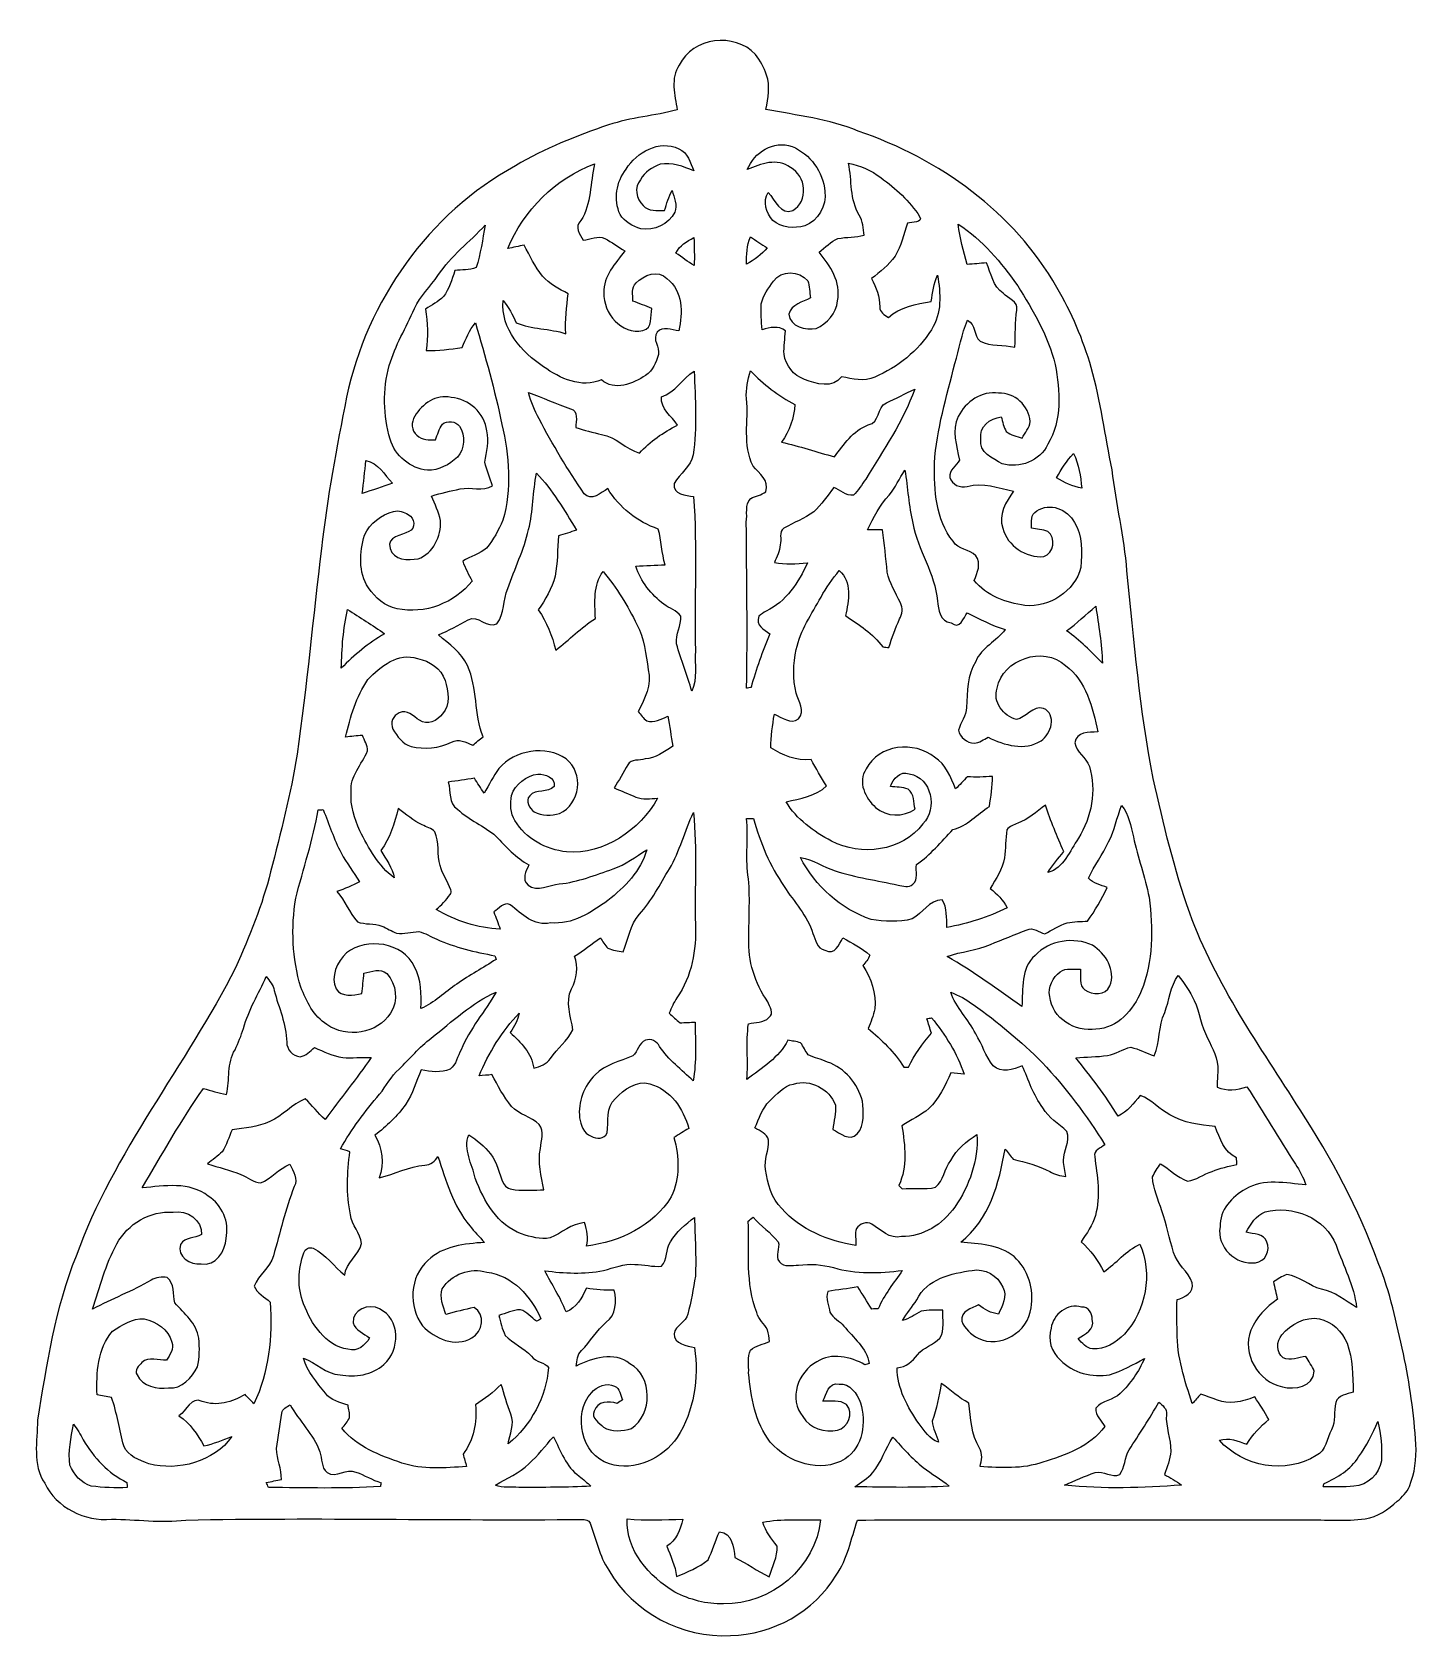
# Model space of a CAD drawing. Header units: centimetres. Extents: x -13.9 to 13.8, y -16 to 16.1.
import ezdxf

# ---------------------------------------------------------------- set-up
doc = ezdxf.new("R2010")
doc.units = ezdxf.units.CM
doc.header["$MEASUREMENT"] = 0
doc.layers.add('Camada 1', color=7, linetype='Continuous')

msp = doc.modelspace()

# ---------------------------------------------------------------- linework, layer by layer
at = {"layer": 'Camada 1', "color": 43}
for points, knots in [([(-0.9712, 15.47001), (-0.71014, 16.02669), (0.13794, 16.129), (0.54927, 15.68379), (0.54927, 15.68379), (0.64558, 15.55997), (0.72319, 15.41956), (0.77505, 15.27104), (0.77505, 15.27104), (0.85125, 15.04809), (0.80151, 14.8082), (0.76165, 14.58383), (0.76165, 14.58383), (1.38112, 14.46177), (2.0193, 14.39404), (2.60738, 14.14851), (2.60738, 14.14851), (4.22839, 13.59641), (5.72382, 12.53102), (6.57754, 11.02325), (6.57754, 11.02325), (6.8767, 10.5223), (7.10212, 9.98044), (7.26687, 9.42164), (7.26687, 9.42164), (7.45702, 8.7503), (7.54098, 8.05639), (7.68526, 7.37482), (7.68526, 7.37482), (7.76217, 6.69925), (7.93256, 6.03673), (7.97877, 5.35728), (7.97877, 5.35728), (8.1213, 3.9684), (8.23771, 2.57422), (8.50688, 1.20262), (8.50688, 1.20262), (8.71114, 0.29633), (8.92528, -0.61066), (9.23537, -1.48766), (9.23537, -1.48766), (9.75431, -2.90971), (10.64013, -4.14902), (11.44341, -5.41831), (11.44341, -5.41831), (12.0717, -6.37857), (12.61251, -7.40057), (13.00656, -8.47937), (13.00656, -8.47937), (13.24822, -9.06321), (13.37134, -9.68516), (13.51209, -10.29829), (13.51209, -10.29829), (13.63063, -10.8966), (13.72729, -11.50126), (13.75622, -12.11121), (13.75622, -12.11121), (13.77879, -12.39449), (13.73434, -12.68377), (13.62851, -12.94765), (13.62851, -12.94765), (13.58406, -13.07112), (13.4814, -13.16037), (13.38721, -13.24716), (13.38721, -13.24716), (13.20518, -13.40838), (12.99386, -13.55866), (12.74798, -13.59429), (12.74798, -13.59429), (12.35392, -13.65109), (11.95529, -13.61546), (11.55912, -13.61546), (11.55912, -13.61546), (9.48761, -13.62463), (7.41574, -13.61017), (5.34458, -13.61687), (5.34458, -13.61687), (4.4263, -13.62922), (3.50767, -13.59923), (2.58974, -13.6271), (2.58974, -13.6271), (2.46309, -13.99822), (2.39677, -14.39862), (2.16429, -14.72459), (2.16429, -14.72459), (1.72967, -15.45414), (0.89853, -15.91345), (0.05362, -15.92827), (0.05362, -15.92827), (-0.91687, -15.99741), (-1.89336, -15.45978), (-2.38301, -14.6237), (-2.38301, -14.6237), (-2.5714, -14.33936), (-2.64054, -14.00034), (-2.75449, -13.68425), (-2.75449, -13.68425), (-2.77495, -13.61334), (-2.85997, -13.61581), (-2.91924, -13.60946), (-2.91924, -13.60946), (-5.55872, -13.63486), (-8.20032, -13.56924), (-10.8398, -13.62075), (-10.8398, -13.62075), (-11.33651, -13.68954), (-11.83217, -13.60241), (-12.32958, -13.60593), (-12.32958, -13.60593), (-12.86193, -13.65038), (-13.42708, -13.37839), (-13.66273, -12.88697), (-13.66273, -12.88697), (-13.91391, -12.51656), (-13.80843, -12.03889), (-13.80631, -11.62367), (-13.80631, -11.62367), (-13.62534, -10.5156), (-13.45777, -9.3913), (-13.03443, -8.34355), (-13.03443, -8.34355), (-12.28654, -6.25757), (-10.8398, -4.53743), (-9.84391, -2.57775), (-9.84391, -2.57775), (-9.57263, -1.95263), (-9.30628, -1.32151), (-9.14365, -0.65793), (-9.14365, -0.65793), (-8.94186, 0.11924), (-8.74183, 0.89853), (-8.61519, 1.69228), (-8.61519, 1.69228), (-8.41798, 3.05823), (-8.29557, 4.43336), (-8.12941, 5.80284), (-8.12941, 5.80284), (-8.01229, 6.82025), (-7.82708, 7.82779), (-7.62494, 8.83109), (-7.62494, 8.83109), (-7.22171, 10.75549), (-5.98241, 12.5095), (-4.24886, 13.45494), (-4.24886, 13.45494), (-3.66395, 13.80243), (-3.02966, 14.0589), (-2.38548, 14.27339), (-2.38548, 14.27339), (-1.93957, 14.42649), (-1.46544, 14.45295), (-1.01247, 14.57607), (-1.01247, 14.57607), (-1.0601, 14.86923), (-1.15358, 15.2079), (-0.9712, 15.47001), (-0.9712, 15.47001), (-0.9712, 15.47001), (-0.9712, 15.47001), (-0.9712, 15.47001)], [0, 0, 0, 0, 0.02439024, 0.02439024, 0.02439024, 0.02439024, 0.04878049, 0.04878049, 0.04878049, 0.04878049, 0.07317073, 0.07317073, 0.07317073, 0.07317073, 0.09756098, 0.09756098, 0.09756098, 0.09756098, 0.12195122, 0.12195122, 0.12195122, 0.12195122, 0.14634146, 0.14634146, 0.14634146, 0.14634146, 0.17073171, 0.17073171, 0.17073171, 0.17073171, 0.19512195, 0.19512195, 0.19512195, 0.19512195, 0.2195122, 0.2195122, 0.2195122, 0.2195122, 0.24390244, 0.24390244, 0.24390244, 0.24390244, 0.26829268, 0.26829268, 0.26829268, 0.26829268, 0.29268293, 0.29268293, 0.29268293, 0.29268293, 0.31707317, 0.31707317, 0.31707317, 0.31707317, 0.34146341, 0.34146341, 0.34146341, 0.34146341, 0.36585366, 0.36585366, 0.36585366, 0.36585366, 0.3902439, 0.3902439, 0.3902439, 0.3902439, 0.41463415, 0.41463415, 0.41463415, 0.41463415, 0.43902439, 0.43902439, 0.43902439, 0.43902439, 0.46341463, 0.46341463, 0.46341463, 0.46341463, 0.48780488, 0.48780488, 0.48780488, 0.48780488, 0.51219512, 0.51219512, 0.51219512, 0.51219512, 0.53658537, 0.53658537, 0.53658537, 0.53658537, 0.56097561, 0.56097561, 0.56097561, 0.56097561, 0.58536585, 0.58536585, 0.58536585, 0.58536585, 0.6097561, 0.6097561, 0.6097561, 0.6097561, 0.63414634, 0.63414634, 0.63414634, 0.63414634, 0.65853659, 0.65853659, 0.65853659, 0.65853659, 0.68292683, 0.68292683, 0.68292683, 0.68292683, 0.70731707, 0.70731707, 0.70731707, 0.70731707, 0.73170732, 0.73170732, 0.73170732, 0.73170732, 0.75609756, 0.75609756, 0.75609756, 0.75609756, 0.7804878, 0.7804878, 0.7804878, 0.7804878, 0.80487805, 0.80487805, 0.80487805, 0.80487805, 0.82926829, 0.82926829, 0.82926829, 0.82926829, 0.85365854, 0.85365854, 0.85365854, 0.85365854, 0.87804878, 0.87804878, 0.87804878, 0.87804878, 0.90243902, 0.90243902, 0.90243902, 0.90243902, 0.92682927, 0.92682927, 0.92682927, 0.92682927, 0.95121951, 0.95121951, 0.95121951, 0.95121951, 1, 1, 1, 1]), ([(-2.03271, 13.39144), (-2.23626, 13.1385), (-2.28565, 12.77867), (-2.15724, 12.48198), (-2.15724, 12.48198), (-2.05846, 12.34052), (-1.90324, 12.24492), (-1.74025, 12.19482), (-1.74025, 12.19482), (-1.47743, 12.1539), (-1.17898, 12.28196), (-1.06327, 12.5289), (-1.06327, 12.5289), (-1.00118, 12.67107), (-1.07738, 12.82418), (-1.11513, 12.96388), (-1.11513, 12.96388), (-1.18639, 12.83864), (-1.22379, 12.69894), (-1.26436, 12.56171), (-1.26436, 12.56171), (-1.41323, 12.57018), (-1.58785, 12.53208), (-1.6951, 12.66225), (-1.6951, 12.66225), (-1.82774, 12.79031), (-1.88489, 13.03091), (-1.74766, 13.17837), (-1.74766, 13.17837), (-1.66652, 13.33324), (-1.51165, 13.42954), (-1.35255, 13.48881), (-1.35255, 13.48881), (-1.11619, 13.53185), (-0.89218, 13.44083), (-0.67769, 13.35687), (-0.67769, 13.35687), (-0.75212, 13.51915), (-0.80186, 13.72482), (-0.98354, 13.79714), (-0.98354, 13.79714), (-1.37266, 13.98411), (-1.82386, 13.72905), (-2.03271, 13.39144), (-2.03271, 13.39144), (-2.03271, 13.39144), (-2.03271, 13.39144), (-2.03271, 13.39144)], [0, 0, 0, 0, 0.07692308, 0.07692308, 0.07692308, 0.07692308, 0.15384615, 0.15384615, 0.15384615, 0.15384615, 0.23076923, 0.23076923, 0.23076923, 0.23076923, 0.30769231, 0.30769231, 0.30769231, 0.30769231, 0.38461538, 0.38461538, 0.38461538, 0.38461538, 0.46153846, 0.46153846, 0.46153846, 0.46153846, 0.53846154, 0.53846154, 0.53846154, 0.53846154, 0.61538462, 0.61538462, 0.61538462, 0.61538462, 0.69230769, 0.69230769, 0.69230769, 0.69230769, 0.76923077, 0.76923077, 0.76923077, 0.76923077, 0.84615385, 0.84615385, 0.84615385, 0.84615385, 1, 1, 1, 1]), ([(0.38806, 13.37945), (0.65687, 13.49657), (0.98566, 13.62181), (1.25201, 13.42178), (1.25201, 13.42178), (1.56845, 13.25704), (1.61431, 12.74692), (1.30104, 12.56171), (1.30104, 12.56171), (1.05234, 12.46505), (0.94474, 12.77585), (0.8068, 12.92401), (0.8068, 12.92401), (0.69391, 12.74269), (0.76588, 12.51444), (0.89923, 12.36486), (0.89923, 12.36486), (1.06892, 12.21034), (1.32715, 12.20329), (1.53917, 12.25338), (1.53917, 12.25338), (1.80799, 12.35498), (1.97697, 12.65978), (1.94204, 12.94201), (1.94204, 12.94201), (1.90818, 13.32971), (1.64394, 13.69766), (1.28376, 13.84265), (1.28376, 13.84265), (0.91652, 13.97282), (0.52246, 13.72517), (0.38806, 13.37945), (0.38806, 13.37945), (0.38806, 13.37945), (0.38806, 13.37945), (0.38806, 13.37945)], [0, 0, 0, 0, 0.1, 0.1, 0.1, 0.1, 0.2, 0.2, 0.2, 0.2, 0.3, 0.3, 0.3, 0.3, 0.4, 0.4, 0.4, 0.4, 0.5, 0.5, 0.5, 0.5, 0.6, 0.6, 0.6, 0.6, 0.7, 0.7, 0.7, 0.7, 0.8, 0.8, 0.8, 0.8, 1, 1, 1, 1]), ([(-4.40055, 11.80112), (-4.29225, 11.8237), (-4.18218, 11.84663), (-4.07423, 11.87132), (-4.07423, 11.87132), (-3.96099, 11.65895), (-3.85657, 11.43988), (-3.70805, 11.24903), (-3.70805, 11.24903), (-3.56588, 11.0938), (-3.37961, 10.99079), (-3.19299, 10.89942), (-3.19299, 10.89942), (-3.22298, 10.63378), (-3.26037, 10.36779), (-3.2385, 10.09967), (-3.2385, 10.09967), (-3.56376, 10.20445), (-3.92148, 10.18822), (-4.23545, 10.3191), (-4.23545, 10.3191), (-4.3053, 10.47679), (-4.38362, 10.63061), (-4.4958, 10.76325), (-4.4958, 10.76325), (-4.54484, 10.19669), (-4.12574, 9.72961), (-3.68547, 9.43751), (-3.68547, 9.43751), (-3.35598, 9.20432), (-2.92664, 9.00183), (-2.52801, 9.17751), (-2.52801, 9.17751), (-2.26907, 8.94715), (-1.89618, 9.09673), (-1.6443, 9.26571), (-1.6443, 9.26571), (-1.49931, 9.35778), (-1.44039, 9.52747), (-1.38889, 9.68163), (-1.38889, 9.68163), (-1.35361, 9.83086), (-1.52259, 9.99278), (-1.41358, 10.12684), (-1.41358, 10.12684), (-1.30457, 10.25913), (-1.12501, 10.16988), (-0.98143, 10.15894), (-0.98143, 10.15894), (-0.90276, 10.51631), (-0.89641, 10.95587), (-1.21814, 11.20034), (-1.21814, 11.20034), (-1.39347, 11.39719), (-1.68451, 11.26525), (-1.83586, 11.11391), (-1.83586, 11.11391), (-1.93957, 11.02007), (-1.89865, 10.87543), (-1.90006, 10.7509), (-1.90006, 10.7509), (-1.77377, 10.70398), (-1.64641, 10.65706), (-1.52294, 10.60274), (-1.52294, 10.60274), (-1.54975, 10.4461), (-1.49895, 10.20904), (-1.69792, 10.16212), (-1.69792, 10.16212), (-2.13043, 10.06863), (-2.48991, 10.51313), (-2.48356, 10.91706), (-2.48356, 10.91706), (-2.49096, 11.25255), (-2.24684, 11.50479), (-2.05916, 11.75456), (-2.05916, 11.75456), (-2.19357, 11.83711), (-2.32198, 11.92989), (-2.46239, 12.0015), (-2.46239, 12.0015), (-2.59821, 12.07135), (-2.75484, 11.97822), (-2.89101, 11.97081), (-2.89101, 11.97081), (-2.96933, 12.08934), (-3.07234, 12.22939), (-2.93899, 12.36063), (-2.93899, 12.36063), (-2.72979, 12.70353), (-2.74849, 13.11451), (-2.66771, 13.49551), (-2.66771, 13.49551), (-3.44558, 13.2013), (-4.08658, 12.57053), (-4.40055, 11.80112), (-4.40055, 11.80112), (-4.40055, 11.80112), (-4.40055, 11.80112), (-4.40055, 11.80112)], [0, 0, 0, 0, 0.03846154, 0.03846154, 0.03846154, 0.03846154, 0.07692308, 0.07692308, 0.07692308, 0.07692308, 0.11538462, 0.11538462, 0.11538462, 0.11538462, 0.15384615, 0.15384615, 0.15384615, 0.15384615, 0.19230769, 0.19230769, 0.19230769, 0.19230769, 0.23076923, 0.23076923, 0.23076923, 0.23076923, 0.26923077, 0.26923077, 0.26923077, 0.26923077, 0.30769231, 0.30769231, 0.30769231, 0.30769231, 0.34615385, 0.34615385, 0.34615385, 0.34615385, 0.38461538, 0.38461538, 0.38461538, 0.38461538, 0.42307692, 0.42307692, 0.42307692, 0.42307692, 0.46153846, 0.46153846, 0.46153846, 0.46153846, 0.5, 0.5, 0.5, 0.5, 0.53846154, 0.53846154, 0.53846154, 0.53846154, 0.57692308, 0.57692308, 0.57692308, 0.57692308, 0.61538462, 0.61538462, 0.61538462, 0.61538462, 0.65384615, 0.65384615, 0.65384615, 0.65384615, 0.69230769, 0.69230769, 0.69230769, 0.69230769, 0.73076923, 0.73076923, 0.73076923, 0.73076923, 0.76923077, 0.76923077, 0.76923077, 0.76923077, 0.80769231, 0.80769231, 0.80769231, 0.80769231, 0.84615385, 0.84615385, 0.84615385, 0.84615385, 0.88461538, 0.88461538, 0.88461538, 0.88461538, 0.92307692, 0.92307692, 0.92307692, 0.92307692, 1, 1, 1, 1]), ([(2.41441, 13.50927), (2.48214, 13.16426), (2.43769, 12.78008), (2.62749, 12.46999), (2.62749, 12.46999), (2.70051, 12.34863), (2.70616, 12.20294), (2.72662, 12.06676), (2.72662, 12.06676), (2.55341, 12.03184), (2.37525, 12.02972), (2.20098, 12.00397), (2.20098, 12.00397), (2.05846, 11.93871), (1.94627, 11.82335), (1.8228, 11.72916), (1.8228, 11.72916), (2.04505, 11.45752), (2.27259, 11.12943), (2.19216, 10.75584), (2.19216, 10.75584), (2.17558, 10.50431), (1.98049, 10.30852), (1.76812, 10.20092), (1.76812, 10.20092), (1.5554, 10.1727), (1.24213, 10.23338), (1.22061, 10.49196), (1.22061, 10.49196), (1.26859, 10.68917), (1.49684, 10.7315), (1.65241, 10.81476), (1.65241, 10.81476), (1.63513, 10.92976), (1.63336, 11.04829), (1.59702, 11.15871), (1.59702, 11.15871), (1.43193, 11.35909), (1.06151, 11.37673), (0.91193, 11.15201), (0.91193, 11.15201), (0.81139, 11.01266), (0.70167, 10.86697), (0.66887, 10.69446), (0.66887, 10.69446), (0.65969, 10.52301), (0.67204, 10.3505), (0.68474, 10.17905), (0.68474, 10.17905), (0.83891, 10.22279), (1.01177, 10.26936), (1.14935, 10.15612), (1.14935, 10.15612), (1.14335, 10.00054), (1.11266, 9.84426), (1.1243, 9.68798), (1.1243, 9.68798), (1.15499, 9.46044), (1.31445, 9.26606), (1.5307, 9.18563), (1.5307, 9.18563), (1.76424, 9.09144), (2.09656, 9.00254), (2.27542, 9.23713), (2.27542, 9.23713), (2.49061, 9.19515), (2.72697, 9.13306), (2.93687, 9.23008), (2.93687, 9.23008), (3.39478, 9.42763), (3.80577, 9.75431), (4.07176, 10.17905), (4.07176, 10.17905), (4.28131, 10.50114), (4.25803, 10.90718), (4.19065, 11.26772), (4.19065, 11.26772), (4.12221, 11.10086), (4.09328, 10.92271), (4.06859, 10.74526), (4.06859, 10.74526), (3.76661, 10.69728), (3.44382, 10.63625), (3.20957, 10.42352), (3.20957, 10.42352), (3.13619, 10.47856), (3.02895, 10.52442), (3.03953, 10.63413), (3.03953, 10.63413), (3.03601, 10.83557), (2.96968, 11.02572), (2.87373, 11.19964), (2.87373, 11.19964), (3.04482, 11.33228), (3.21592, 11.47233), (3.34398, 11.64907), (3.34398, 11.64907), (3.46781, 11.85086), (3.51649, 12.08793), (3.59057, 12.31053), (3.59057, 12.31053), (3.68547, 12.33981), (3.90737, 12.30066), (3.83469, 12.44212), (3.83469, 12.44212), (3.63784, 12.75574), (3.3528, 13.00021), (3.05964, 13.21999), (3.05964, 13.21999), (2.86985, 13.36393), (2.6483, 13.46412), (2.41441, 13.50927), (2.41441, 13.50927), (2.41441, 13.50927), (2.41441, 13.50927), (2.41441, 13.50927)], [0, 0, 0, 0, 0.03333333, 0.03333333, 0.03333333, 0.03333333, 0.06666667, 0.06666667, 0.06666667, 0.06666667, 0.1, 0.1, 0.1, 0.1, 0.13333333, 0.13333333, 0.13333333, 0.13333333, 0.16666667, 0.16666667, 0.16666667, 0.16666667, 0.2, 0.2, 0.2, 0.2, 0.23333333, 0.23333333, 0.23333333, 0.23333333, 0.26666667, 0.26666667, 0.26666667, 0.26666667, 0.3, 0.3, 0.3, 0.3, 0.33333333, 0.33333333, 0.33333333, 0.33333333, 0.36666667, 0.36666667, 0.36666667, 0.36666667, 0.4, 0.4, 0.4, 0.4, 0.43333333, 0.43333333, 0.43333333, 0.43333333, 0.46666667, 0.46666667, 0.46666667, 0.46666667, 0.5, 0.5, 0.5, 0.5, 0.53333333, 0.53333333, 0.53333333, 0.53333333, 0.56666667, 0.56666667, 0.56666667, 0.56666667, 0.6, 0.6, 0.6, 0.6, 0.63333333, 0.63333333, 0.63333333, 0.63333333, 0.66666667, 0.66666667, 0.66666667, 0.66666667, 0.7, 0.7, 0.7, 0.7, 0.73333333, 0.73333333, 0.73333333, 0.73333333, 0.76666667, 0.76666667, 0.76666667, 0.76666667, 0.8, 0.8, 0.8, 0.8, 0.83333333, 0.83333333, 0.83333333, 0.83333333, 0.86666667, 0.86666667, 0.86666667, 0.86666667, 0.9, 0.9, 0.9, 0.9, 0.93333333, 0.93333333, 0.93333333, 0.93333333, 1, 1, 1, 1]), ([(-5.7972, 11.26525), (-5.94501, 11.03842), (-6.15774, 10.85568), (-6.26639, 10.60309), (-6.26639, 10.60309), (-6.43537, 10.22385), (-6.65233, 9.86367), (-6.77122, 9.46362), (-6.77122, 9.46362), (-6.90527, 8.9856), (-6.89398, 8.46526), (-6.75499, 7.99006), (-6.75499, 7.99006), (-6.65727, 7.6581), (-6.35176, 7.40445), (-6.00957, 7.36741), (-6.00957, 7.36741), (-5.78414, 7.36529), (-5.5693, 7.47783), (-5.40738, 7.62917), (-5.40738, 7.62917), (-5.2578, 7.79604), (-5.24792, 8.06062), (-5.36928, 8.24759), (-5.36928, 8.24759), (-5.43983, 8.35942), (-5.61305, 8.36789), (-5.71041, 8.28957), (-5.71041, 8.28957), (-5.77674, 8.19503), (-5.80637, 8.08143), (-5.84729, 7.97454), (-5.84729, 7.97454), (-5.97606, 7.97348), (-6.11823, 7.97313), (-6.21912, 8.06732), (-6.21912, 8.06732), (-6.33377, 8.15728), (-6.33518, 8.33226), (-6.26181, 8.44867), (-6.26181, 8.44867), (-6.11717, 8.6935), (-5.83424, 8.90058), (-5.53544, 8.82297), (-5.53544, 8.82297), (-5.18089, 8.80039), (-4.86304, 8.51182), (-4.82283, 8.15622), (-4.82283, 8.15622), (-4.75862, 7.94632), (-4.83553, 7.73818), (-4.86022, 7.53075), (-4.86022, 7.53075), (-4.82, 7.36953), (-4.75721, 7.21395), (-4.70535, 7.05556), (-4.70535, 7.05556), (-4.90573, 6.93879), (-5.13927, 7.04356), (-5.35411, 6.99417), (-5.35411, 6.99417), (-5.54637, 6.95748), (-5.73652, 6.90951), (-5.9242, 6.85377), (-5.9242, 6.85377), (-5.86564, 6.69043), (-5.77533, 6.53591), (-5.74922, 6.36235), (-5.74922, 6.36235), (-5.72911, 6.05296), (-5.89245, 5.70512), (-6.19654, 5.59788), (-6.19654, 5.59788), (-6.38493, 5.56613), (-6.6989, 5.56789), (-6.75111, 5.80637), (-6.75111, 5.80637), (-6.83542, 6.05508), (-6.51298, 6.06037), (-6.37963, 6.14257), (-6.37963, 6.14257), (-6.22759, 6.20183), (-6.2678, 6.41879), (-6.39092, 6.48511), (-6.39092, 6.48511), (-6.47876, 6.53344), (-6.58283, 6.57472), (-6.68373, 6.54403), (-6.68373, 6.54403), (-6.93208, 6.47876), (-7.16386, 6.31296), (-7.26546, 6.07166), (-7.26546, 6.07166), (-7.36953, 5.72946), (-7.39211, 5.32765), (-7.18961, 5.0165), (-7.18961, 5.0165), (-7.05238, 4.82141), (-6.85835, 4.64503), (-6.61635, 4.60128), (-6.61635, 4.60128), (-6.06284, 4.48028), (-5.46312, 4.71523), (-5.1121, 5.15444), (-5.1121, 5.15444), (-5.18336, 5.2832), (-5.25357, 5.41302), (-5.30366, 5.55131), (-5.30366, 5.55131), (-5.14914, 5.64691), (-4.96394, 5.69207), (-4.826, 5.81343), (-4.826, 5.81343), (-4.6923, 5.98064), (-4.58223, 6.17008), (-4.50109, 6.36799), (-4.50109, 6.36799), (-4.312, 6.98923), (-4.38044, 7.66022), (-4.51732, 8.28499), (-4.51732, 8.28499), (-4.6609, 8.96937), (-4.85211, 9.64318), (-5.04754, 10.31381), (-5.04754, 10.31381), (-5.16961, 10.16988), (-5.24157, 9.99419), (-5.3153, 9.82274), (-5.3153, 9.82274), (-5.55308, 9.78994), (-5.79191, 9.75713), (-6.0325, 9.76066), (-6.0325, 9.76066), (-5.99264, 10.03653), (-6.00534, 10.31628), (-6.0452, 10.59109), (-6.0452, 10.59109), (-5.92526, 10.67153), (-5.79367, 10.73926), (-5.68995, 10.84086), (-5.68995, 10.84086), (-5.57495, 10.99361), (-5.51392, 11.17812), (-5.46312, 11.36015), (-5.46312, 11.36015), (-5.32412, 11.38696), (-5.16784, 11.36227), (-5.03696, 11.42294), (-5.03696, 11.42294), (-4.93995, 11.69529), (-4.91031, 11.98845), (-4.85069, 12.27067), (-4.85069, 12.27067), (-5.16326, 11.93271), (-5.54214, 11.65366), (-5.7972, 11.26525), (-5.7972, 11.26525), (-5.7972, 11.26525), (-5.7972, 11.26525), (-5.7972, 11.26525)], [0, 0, 0, 0, 0.02439024, 0.02439024, 0.02439024, 0.02439024, 0.04878049, 0.04878049, 0.04878049, 0.04878049, 0.07317073, 0.07317073, 0.07317073, 0.07317073, 0.09756098, 0.09756098, 0.09756098, 0.09756098, 0.12195122, 0.12195122, 0.12195122, 0.12195122, 0.14634146, 0.14634146, 0.14634146, 0.14634146, 0.17073171, 0.17073171, 0.17073171, 0.17073171, 0.19512195, 0.19512195, 0.19512195, 0.19512195, 0.2195122, 0.2195122, 0.2195122, 0.2195122, 0.24390244, 0.24390244, 0.24390244, 0.24390244, 0.26829268, 0.26829268, 0.26829268, 0.26829268, 0.29268293, 0.29268293, 0.29268293, 0.29268293, 0.31707317, 0.31707317, 0.31707317, 0.31707317, 0.34146341, 0.34146341, 0.34146341, 0.34146341, 0.36585366, 0.36585366, 0.36585366, 0.36585366, 0.3902439, 0.3902439, 0.3902439, 0.3902439, 0.41463415, 0.41463415, 0.41463415, 0.41463415, 0.43902439, 0.43902439, 0.43902439, 0.43902439, 0.46341463, 0.46341463, 0.46341463, 0.46341463, 0.48780488, 0.48780488, 0.48780488, 0.48780488, 0.51219512, 0.51219512, 0.51219512, 0.51219512, 0.53658537, 0.53658537, 0.53658537, 0.53658537, 0.56097561, 0.56097561, 0.56097561, 0.56097561, 0.58536585, 0.58536585, 0.58536585, 0.58536585, 0.6097561, 0.6097561, 0.6097561, 0.6097561, 0.63414634, 0.63414634, 0.63414634, 0.63414634, 0.65853659, 0.65853659, 0.65853659, 0.65853659, 0.68292683, 0.68292683, 0.68292683, 0.68292683, 0.70731707, 0.70731707, 0.70731707, 0.70731707, 0.73170732, 0.73170732, 0.73170732, 0.73170732, 0.75609756, 0.75609756, 0.75609756, 0.75609756, 0.7804878, 0.7804878, 0.7804878, 0.7804878, 0.80487805, 0.80487805, 0.80487805, 0.80487805, 0.82926829, 0.82926829, 0.82926829, 0.82926829, 0.85365854, 0.85365854, 0.85365854, 0.85365854, 0.87804878, 0.87804878, 0.87804878, 0.87804878, 0.90243902, 0.90243902, 0.90243902, 0.90243902, 0.92682927, 0.92682927, 0.92682927, 0.92682927, 0.95121951, 0.95121951, 0.95121951, 0.95121951, 1, 1, 1, 1]), ([(4.60516, 12.28619), (4.63197, 12.01102), (4.72193, 11.74926), (4.78614, 11.48221), (4.78614, 11.48221), (4.91419, 11.49315), (5.04261, 11.50444), (5.17102, 11.51643), (5.17102, 11.51643), (5.26344, 11.30512), (5.30366, 11.04829), (5.50439, 10.90683), (5.50439, 10.90683), (5.59858, 10.80311), (5.81131, 10.74702), (5.78026, 10.5731), (5.78026, 10.5731), (5.74322, 10.32686), (5.74746, 10.07745), (5.74075, 9.82874), (5.74075, 9.82874), (5.51109, 9.88236), (5.25815, 9.84285), (5.04225, 9.94763), (5.04225, 9.94763), (4.9149, 10.05664), (4.95512, 10.28594), (4.79213, 10.36673), (4.79213, 10.36673), (4.67219, 10.09015), (4.6288, 9.78747), (4.53707, 9.50136), (4.53707, 9.50136), (4.37832, 8.84273), (4.17266, 8.18797), (4.13032, 7.50817), (4.13032, 7.50817), (4.12362, 6.97124), (4.15431, 6.38457), (4.50356, 5.94783), (4.50356, 5.94783), (4.60304, 5.7852), (4.82706, 5.78626), (4.95617, 5.66103), (4.95617, 5.66103), (5.07259, 5.50827), (4.99216, 5.31777), (4.92372, 5.16431), (4.92372, 5.16431), (5.17454, 4.86093), (5.56084, 4.71946), (5.94007, 4.66372), (5.94007, 4.66372), (6.42902, 4.62386), (6.93737, 4.94136), (7.05838, 5.42713), (7.05838, 5.42713), (7.08731, 5.72982), (7.09718, 6.05966), (6.92891, 6.32742), (6.92891, 6.32742), (6.79909, 6.58883), (6.43184, 6.73382), (6.17996, 6.55426), (6.17996, 6.55426), (6.04661, 6.49111), (6.07519, 6.33166), (6.07095, 6.20889), (6.07095, 6.20889), (6.17855, 6.18666), (6.2925, 6.18737), (6.39551, 6.14398), (6.39551, 6.14398), (6.56272, 6.02121), (6.52533, 5.70512), (6.31931, 5.64303), (6.31931, 5.64303), (5.95701, 5.61481), (5.59188, 5.85258), (5.49769, 6.21065), (5.49769, 6.21065), (5.39926, 6.47735), (5.56613, 6.74017), (5.71182, 6.95254), (5.71182, 6.95254), (5.40985, 7.01922), (5.09552, 7.12858), (4.78649, 7.04568), (4.78649, 7.04568), (4.64538, 7.00652), (4.48098, 7.08166), (4.43759, 7.22559), (4.43759, 7.22559), (4.41889, 7.36529), (4.56741, 7.4609), (4.6295, 7.57202), (4.6295, 7.57202), (4.57518, 7.85989), (4.47569, 8.16363), (4.60657, 8.44585), (4.60657, 8.44585), (4.75368, 8.73654), (5.07753, 8.96408), (5.41443, 8.90799), (5.41443, 8.90799), (5.73193, 8.92916), (6.02297, 8.65399), (6.04626, 8.34284), (6.04626, 8.34284), (6.03285, 8.21725), (5.93937, 8.11953), (5.88433, 8.01088), (5.88433, 8.01088), (5.77779, 8.05215), (5.6575, 8.06662), (5.56824, 8.1407), (5.56824, 8.1407), (5.51251, 8.23136), (5.49839, 8.34037), (5.46347, 8.43915), (5.46347, 8.43915), (5.24757, 8.40211), (5.01297, 8.24583), (5.06201, 7.99042), (5.06201, 7.99042), (5.00839, 7.72125), (5.30895, 7.60483), (5.48675, 7.49723), (5.48675, 7.49723), (5.8293, 7.39775), (6.24522, 7.55332), (6.39762, 7.88741), (6.39762, 7.88741), (6.68726, 8.36507), (6.64316, 8.95315), (6.54614, 9.48126), (6.54614, 9.48126), (6.40962, 10.0524), (6.102, 10.56005), (5.79579, 11.05394), (5.79579, 11.05394), (5.46241, 11.5189), (5.09729, 11.98069), (4.60516, 12.28619), (4.60516, 12.28619), (4.60516, 12.28619), (4.60516, 12.28619), (4.60516, 12.28619)], [0, 0, 0, 0, 0.02631579, 0.02631579, 0.02631579, 0.02631579, 0.05263158, 0.05263158, 0.05263158, 0.05263158, 0.07894737, 0.07894737, 0.07894737, 0.07894737, 0.10526316, 0.10526316, 0.10526316, 0.10526316, 0.13157895, 0.13157895, 0.13157895, 0.13157895, 0.15789474, 0.15789474, 0.15789474, 0.15789474, 0.18421053, 0.18421053, 0.18421053, 0.18421053, 0.21052632, 0.21052632, 0.21052632, 0.21052632, 0.23684211, 0.23684211, 0.23684211, 0.23684211, 0.26315789, 0.26315789, 0.26315789, 0.26315789, 0.28947368, 0.28947368, 0.28947368, 0.28947368, 0.31578947, 0.31578947, 0.31578947, 0.31578947, 0.34210526, 0.34210526, 0.34210526, 0.34210526, 0.36842105, 0.36842105, 0.36842105, 0.36842105, 0.39473684, 0.39473684, 0.39473684, 0.39473684, 0.42105263, 0.42105263, 0.42105263, 0.42105263, 0.44736842, 0.44736842, 0.44736842, 0.44736842, 0.47368421, 0.47368421, 0.47368421, 0.47368421, 0.5, 0.5, 0.5, 0.5, 0.52631579, 0.52631579, 0.52631579, 0.52631579, 0.55263158, 0.55263158, 0.55263158, 0.55263158, 0.57894737, 0.57894737, 0.57894737, 0.57894737, 0.60526316, 0.60526316, 0.60526316, 0.60526316, 0.63157895, 0.63157895, 0.63157895, 0.63157895, 0.65789474, 0.65789474, 0.65789474, 0.65789474, 0.68421053, 0.68421053, 0.68421053, 0.68421053, 0.71052632, 0.71052632, 0.71052632, 0.71052632, 0.73684211, 0.73684211, 0.73684211, 0.73684211, 0.76315789, 0.76315789, 0.76315789, 0.76315789, 0.78947368, 0.78947368, 0.78947368, 0.78947368, 0.81578947, 0.81578947, 0.81578947, 0.81578947, 0.84210526, 0.84210526, 0.84210526, 0.84210526, 0.86842105, 0.86842105, 0.86842105, 0.86842105, 0.89473684, 0.89473684, 0.89473684, 0.89473684, 0.92105263, 0.92105263, 0.92105263, 0.92105263, 0.94736842, 0.94736842, 0.94736842, 0.94736842, 1, 1, 1, 1]), ([(-1.03964, 11.71222), (-0.91863, 11.62791), (-0.79869, 11.53971), (-0.67345, 11.46069), (-0.67345, 11.46069), (-0.66675, 11.64731), (-0.67134, 11.83428), (-0.67945, 12.0209), (-0.67945, 12.0209), (-0.82197, 11.94752), (-0.96485, 11.86109), (-1.03964, 11.71222), (-1.03964, 11.71222), (-1.03964, 11.71222), (-1.03964, 11.71222), (-1.03964, 11.71222)], [0, 0, 0, 0, 0.2, 0.2, 0.2, 0.2, 0.4, 0.4, 0.4, 0.4, 0.6, 0.6, 0.6, 0.6, 1, 1, 1, 1]), ([(0.37465, 11.49068), (0.53128, 11.57146), (0.67204, 11.68153), (0.78669, 11.81559), (0.78669, 11.81559), (0.67345, 11.88861), (0.56268, 11.96199), (0.44979, 12.03396), (0.44979, 12.03396), (0.38029, 11.8618), (0.37147, 11.67412), (0.37465, 11.49068), (0.37465, 11.49068), (0.37465, 11.49068), (0.37465, 11.49068), (0.37465, 11.49068)], [0, 0, 0, 0, 0.2, 0.2, 0.2, 0.2, 0.4, 0.4, 0.4, 0.4, 0.6, 0.6, 0.6, 0.6, 1, 1, 1, 1]), ([(-1.32891, 8.83849), (-1.34761, 8.58661), (-1.12148, 8.45855), (-1.00789, 8.27052), (-1.00789, 8.27052), (-1.28834, 8.12694), (-1.55928, 7.95091), (-1.76706, 7.71102), (-1.76706, 7.71102), (-2.04223, 7.79216), (-2.23591, 8.03945), (-2.52554, 8.08284), (-2.52554, 8.08284), (-2.69769, 8.12941), (-2.87196, 8.16469), (-3.03989, 8.22431), (-3.03989, 8.22431), (-3.03989, 8.3499), (-2.98133, 8.5598), (-3.14995, 8.59896), (-3.14995, 8.59896), (-3.43288, 8.69386), (-3.7017, 8.82544), (-3.98463, 8.92069), (-3.98463, 8.92069), (-3.94264, 8.73513), (-3.86292, 8.56156), (-3.77472, 8.39399), (-3.77472, 8.39399), (-3.50061, 7.88035), (-3.20569, 7.37623), (-2.87091, 6.89998), (-2.87091, 6.89998), (-2.73756, 6.73806), (-2.53083, 6.91691), (-2.40348, 7.00229), (-2.40348, 7.00229), (-2.17099, 6.6227), (-1.81187, 6.33659), (-1.39171, 6.19301), (-1.39171, 6.19301), (-1.32539, 5.96829), (-1.32786, 5.71006), (-1.25413, 5.47899), (-1.25413, 5.47899), (-1.44921, 5.46629), (-1.64465, 5.46594), (-1.83903, 5.45077), (-1.83903, 5.45077), (-1.74308, 5.1435), (-1.53211, 4.88174), (-1.27847, 4.68912), (-1.27847, 4.68912), (-1.17087, 4.60551), (-1.022, 4.56882), (-0.94192, 4.45382), (-0.94192, 4.45382), (-0.93098, 4.26297), (-1.05198, 4.09081), (-1.02658, 3.89925), (-1.02658, 3.89925), (-0.93733, 3.57893), (-0.81456, 3.26884), (-0.72002, 2.94922), (-0.72002, 2.94922), (-0.60501, 3.20005), (-0.66675, 3.49144), (-0.64841, 3.75708), (-0.64841, 3.75708), (-0.67345, 4.78508), (-0.61383, 5.81519), (-0.68439, 6.84177), (-0.68439, 6.84177), (-0.83749, 6.86894), (-1.10525, 6.88411), (-1.0728, 7.10318), (-1.0728, 7.10318), (-0.96449, 7.30462), (-0.73942, 7.44044), (-0.69356, 7.67644), (-0.69356, 7.67644), (-0.61948, 8.22995), (-0.64664, 8.79193), (-0.67628, 9.34755), (-0.67628, 9.34755), (-0.91228, 9.20009), (-1.05198, 8.92457), (-1.32891, 8.83849), (-1.32891, 8.83849), (-1.32891, 8.83849), (-1.32891, 8.83849), (-1.32891, 8.83849)], [0, 0, 0, 0, 0.04166667, 0.04166667, 0.04166667, 0.04166667, 0.08333333, 0.08333333, 0.08333333, 0.08333333, 0.125, 0.125, 0.125, 0.125, 0.16666667, 0.16666667, 0.16666667, 0.16666667, 0.20833333, 0.20833333, 0.20833333, 0.20833333, 0.25, 0.25, 0.25, 0.25, 0.29166667, 0.29166667, 0.29166667, 0.29166667, 0.33333333, 0.33333333, 0.33333333, 0.33333333, 0.375, 0.375, 0.375, 0.375, 0.41666667, 0.41666667, 0.41666667, 0.41666667, 0.45833333, 0.45833333, 0.45833333, 0.45833333, 0.5, 0.5, 0.5, 0.5, 0.54166667, 0.54166667, 0.54166667, 0.54166667, 0.58333333, 0.58333333, 0.58333333, 0.58333333, 0.625, 0.625, 0.625, 0.625, 0.66666667, 0.66666667, 0.66666667, 0.66666667, 0.70833333, 0.70833333, 0.70833333, 0.70833333, 0.75, 0.75, 0.75, 0.75, 0.79166667, 0.79166667, 0.79166667, 0.79166667, 0.83333333, 0.83333333, 0.83333333, 0.83333333, 0.875, 0.875, 0.875, 0.875, 0.91666667, 0.91666667, 0.91666667, 0.91666667, 1, 1, 1, 1]), ([(0.3743, 8.80181), (0.41804, 8.35237), (0.28822, 7.87435), (0.50483, 7.45384), (0.50483, 7.45384), (0.62018, 7.29791), (0.8382, 7.17444), (0.75918, 6.93949), (0.75918, 6.93949), (0.66957, 6.87035), (0.55386, 6.85553), (0.45614, 6.80332), (0.45614, 6.80332), (0.33549, 6.68196), (0.39405, 6.48441), (0.36865, 6.33342), (0.36865, 6.33342), (0.37218, 5.2264), (0.39758, 4.11903), (0.37359, 3.01202), (0.37359, 3.01202), (0.39617, 3.01519), (0.44062, 3.02154), (0.46284, 3.02472), (0.46284, 3.02472), (0.5648, 3.39019), (0.6918, 3.74826), (0.83926, 4.09787), (0.83926, 4.09787), (0.72566, 4.18571), (0.54751, 4.26403), (0.62054, 4.45135), (0.62054, 4.45135), (0.66322, 4.49333), (0.71437, 4.52438), (0.76659, 4.55366), (0.76659, 4.55366), (1.16346, 4.7371), (1.4157, 5.12939), (1.59032, 5.51497), (1.59032, 5.51497), (1.37019, 5.49557), (1.14829, 5.48958), (0.92922, 5.52132), (0.92922, 5.52132), (0.97825, 5.63598), (1.04175, 5.74993), (1.04634, 5.87798), (1.04634, 5.87798), (1.08126, 5.97535), (1.01106, 6.14186), (1.12219, 6.2103), (1.12219, 6.2103), (1.31586, 6.32742), (1.53705, 6.39727), (1.71732, 6.53732), (1.71732, 6.53732), (1.87149, 6.68302), (1.99284, 6.858), (2.11984, 7.02663), (2.11984, 7.02663), (2.24578, 6.98112), (2.36361, 6.84318), (2.50896, 6.87211), (2.50896, 6.87211), (2.61585, 6.95642), (2.67406, 7.08589), (2.7559, 7.19208), (2.7559, 7.19208), (3.11397, 7.77311), (3.50273, 8.34319), (3.73556, 8.98948), (3.73556, 8.98948), (3.54471, 8.90341), (3.36056, 8.80286), (3.17112, 8.71361), (3.17112, 8.71361), (2.96686, 8.63741), (3.05294, 8.30897), (2.80317, 8.27722), (2.80317, 8.27722), (2.5079, 8.15446), (2.31281, 7.88987), (2.13395, 7.63764), (2.13395, 7.63764), (1.77835, 7.73183), (1.42946, 7.84931), (1.07139, 7.93327), (1.07139, 7.93327), (1.23507, 8.15269), (1.32186, 8.41446), (1.34126, 8.68609), (1.34126, 8.68609), (1.00401, 8.85049), (0.71508, 9.09391), (0.45014, 9.35637), (0.45014, 9.35637), (0.40358, 9.17504), (0.35137, 8.9916), (0.3743, 8.80181), (0.3743, 8.80181), (0.3743, 8.80181), (0.3743, 8.80181), (0.3743, 8.80181)], [0, 0, 0, 0, 0.03703704, 0.03703704, 0.03703704, 0.03703704, 0.07407407, 0.07407407, 0.07407407, 0.07407407, 0.11111111, 0.11111111, 0.11111111, 0.11111111, 0.14814815, 0.14814815, 0.14814815, 0.14814815, 0.18518519, 0.18518519, 0.18518519, 0.18518519, 0.22222222, 0.22222222, 0.22222222, 0.22222222, 0.25925926, 0.25925926, 0.25925926, 0.25925926, 0.2962963, 0.2962963, 0.2962963, 0.2962963, 0.33333333, 0.33333333, 0.33333333, 0.33333333, 0.37037037, 0.37037037, 0.37037037, 0.37037037, 0.40740741, 0.40740741, 0.40740741, 0.40740741, 0.44444444, 0.44444444, 0.44444444, 0.44444444, 0.48148148, 0.48148148, 0.48148148, 0.48148148, 0.51851852, 0.51851852, 0.51851852, 0.51851852, 0.55555556, 0.55555556, 0.55555556, 0.55555556, 0.59259259, 0.59259259, 0.59259259, 0.59259259, 0.62962963, 0.62962963, 0.62962963, 0.62962963, 0.66666667, 0.66666667, 0.66666667, 0.66666667, 0.7037037, 0.7037037, 0.7037037, 0.7037037, 0.74074074, 0.74074074, 0.74074074, 0.74074074, 0.77777778, 0.77777778, 0.77777778, 0.77777778, 0.81481481, 0.81481481, 0.81481481, 0.81481481, 0.85185185, 0.85185185, 0.85185185, 0.85185185, 0.88888889, 0.88888889, 0.88888889, 0.88888889, 0.92592593, 0.92592593, 0.92592593, 0.92592593, 1, 1, 1, 1]), ([(-7.24041, 7.5625), (-7.25946, 7.34272), (-7.28698, 7.12364), (-7.31132, 6.90386), (-7.31132, 6.90386), (-7.10847, 6.96912), (-6.90845, 7.04215), (-6.70736, 7.11271), (-6.70736, 7.11271), (-6.86753, 7.27922), (-6.99629, 7.51981), (-7.24041, 7.5625), (-7.24041, 7.5625), (-7.24041, 7.5625), (-7.24041, 7.5625), (-7.24041, 7.5625)], [0, 0, 0, 0, 0.2, 0.2, 0.2, 0.2, 0.4, 0.4, 0.4, 0.4, 0.6, 0.6, 0.6, 0.6, 1, 1, 1, 1]), ([(6.5719, 7.21783), (6.72677, 7.11941), (6.89504, 7.03897), (7.07813, 7.01075), (7.07813, 7.01075), (7.04956, 7.24606), (7.02698, 7.49053), (6.91056, 7.7022), (6.91056, 7.7022), (6.7758, 7.55685), (6.67209, 7.38752), (6.5719, 7.21783), (6.5719, 7.21783), (6.5719, 7.21783), (6.5719, 7.21783), (6.5719, 7.21783)], [0, 0, 0, 0, 0.2, 0.2, 0.2, 0.2, 0.4, 0.4, 0.4, 0.4, 0.6, 0.6, 0.6, 0.6, 1, 1, 1, 1]), ([(-3.82976, 7.31061), (-3.89925, 6.93702), (-3.88973, 6.55214), (-3.98568, 6.18314), (-3.98568, 6.18314), (-4.07741, 5.77462), (-4.26649, 5.39785), (-4.40196, 5.00345), (-4.40196, 5.00345), (-4.4958, 4.77837), (-4.46511, 4.49897), (-4.61998, 4.30071), (-4.61998, 4.30071), (-4.81118, 4.18818), (-5.00098, 4.4958), (-5.19359, 4.37797), (-5.19359, 4.37797), (-5.38233, 4.26085), (-5.58694, 4.17371), (-5.7852, 4.07494), (-5.7852, 4.07494), (-5.57706, 3.89114), (-5.32448, 3.73063), (-5.20876, 3.46675), (-5.20876, 3.46675), (-5.00168, 3.01625), (-5.07718, 2.49731), (-4.89409, 2.03694), (-4.89409, 2.03694), (-4.96429, 1.98296), (-5.03379, 1.92828), (-5.10293, 1.87325), (-5.10293, 1.87325), (-5.23558, 1.92511), (-5.38656, 2.0126), (-5.52591, 1.93075), (-5.52591, 1.93075), (-5.77603, 1.8094), (-6.06707, 1.78259), (-6.33695, 1.84644), (-6.33695, 1.84644), (-6.50522, 1.89548), (-6.61423, 2.04964), (-6.69784, 2.19322), (-6.69784, 2.19322), (-6.76381, 2.31775), (-6.69184, 2.46839), (-6.57084, 2.51672), (-6.57084, 2.51672), (-6.42232, 2.60844), (-6.28756, 2.43558), (-6.16726, 2.37419), (-6.16726, 2.37419), (-6.01521, 2.24966), (-5.80743, 2.36467), (-5.7083, 2.49731), (-5.7083, 2.49731), (-5.53755, 2.67935), (-5.59929, 2.95099), (-5.65609, 3.16653), (-5.65609, 3.16653), (-5.73405, 3.40466), (-5.96688, 3.55776), (-6.20571, 3.60257), (-6.20571, 3.60257), (-6.59165, 3.7398), (-6.95078, 3.44523), (-7.19808, 3.18417), (-7.19808, 3.18417), (-7.43656, 2.84374), (-7.54909, 2.43417), (-7.64434, 2.03447), (-7.64434, 2.03447), (-7.53357, 2.04646), (-7.42139, 2.05669), (-7.31026, 2.06763), (-7.31026, 2.06763), (-7.26969, 1.96815), (-7.20302, 1.86902), (-7.20796, 1.75824), (-7.20796, 1.75824), (-7.31555, 1.48449), (-7.56285, 1.25024), (-7.53463, 0.93486), (-7.53463, 0.93486), (-7.55297, 0.66287), (-7.47113, 0.40217), (-7.35753, 0.15946), (-7.35753, 0.15946), (-7.18608, -0.18662), (-6.98888, -0.54857), (-6.67138, -0.7814), (-6.67138, -0.7814), (-6.7116, -0.5782), (-6.83789, -0.40958), (-6.93879, -0.23319), (-6.93879, -0.23319), (-6.75464, 0.01199), (-6.66891, 0.3108), (-6.59412, 0.60325), (-6.59412, 0.60325), (-6.43643, 0.49248), (-6.2925, 0.35878), (-6.11399, 0.28081), (-6.11399, 0.28081), (-6.02968, 0.23283), (-5.92949, 0.20955), (-5.85717, 0.14217), (-5.85717, 0.14217), (-5.77321, -0.07373), (-5.81343, -0.31397), (-5.75698, -0.53658), (-5.75698, -0.53658), (-5.70724, -0.70661), (-5.60035, -0.85337), (-5.54214, -1.02059), (-5.54214, -1.02059), (-5.52591, -1.0541), (-5.53014, -1.08514), (-5.55413, -1.11337), (-5.55413, -1.11337), (-5.63316, -1.22626), (-5.72982, -1.3268), (-5.8353, -1.41534), (-5.8353, -1.41534), (-5.44371, -1.6323), (-5.00662, -1.79423), (-4.55471, -1.80516), (-4.55471, -1.80516), (-4.59352, -1.68945), (-4.63762, -1.57586), (-4.68066, -1.46226), (-4.68066, -1.46226), (-4.57553, -1.40406), (-4.49404, -1.25201), (-4.35081, -1.31833), (-4.35081, -1.31833), (-4.11692, -1.50566), (-3.87844, -1.75895), (-3.54506, -1.67993), (-3.54506, -1.67993), (-3.10833, -1.72579), (-2.73544, -1.47002), (-2.39783, -1.23331), (-2.39783, -1.23331), (-2.06657, -0.96732), (-1.73602, -0.64135), (-1.62243, -0.21802), (-1.62243, -0.21802), (-1.84115, -0.35489), (-2.04682, -0.51999), (-2.29553, -0.60043), (-2.29553, -0.60043), (-2.64654, -0.72849), (-2.9972, -0.8636), (-3.37185, -0.90311), (-3.37185, -0.90311), (-3.57364, -0.91652), (-3.80929, -1.07033), (-3.99662, -0.92675), (-3.99662, -0.92675), (-4.12926, -0.81633), (-4.03401, -0.64735), (-3.98004, -0.52282), (-3.98004, -0.52282), (-4.23721, -0.37571), (-4.44041, -0.16087), (-4.63797, 0.05574), (-4.63797, 0.05574), (-4.8768, 0.25823), (-5.17596, 0.37571), (-5.40808, 0.58949), (-5.40808, 0.58949), (-5.59259, 0.70556), (-5.53896, 0.95144), (-5.59188, 1.13348), (-5.59188, 1.13348), (-5.41726, 1.15746), (-5.24157, 1.17898), (-5.06801, 1.2132), (-5.06801, 1.2132), (-5.00592, 1.11231), (-4.94418, 1.01141), (-4.87539, 0.91475), (-4.87539, 0.91475), (-4.77132, 1.07456), (-4.69547, 1.25236), (-4.58011, 1.40476), (-4.58011, 1.40476), (-4.25768, 1.77412), (-3.64384, 1.88172), (-3.23427, 1.59844), (-3.23427, 1.59844), (-2.87267, 1.3148), (-2.9524, 0.69391), (-3.36444, 0.50553), (-3.36444, 0.50553), (-3.52637, 0.46426), (-3.72145, 0.45191), (-3.87103, 0.53904), (-3.87103, 0.53904), (-3.96663, 0.60466), (-4.05906, 0.75706), (-3.96381, 0.85901), (-3.96381, 0.85901), (-3.83858, 1.00542), (-3.60398, 0.90664), (-3.47451, 1.0474), (-3.47451, 1.0474), (-3.45193, 1.23049), (-3.65301, 1.29434), (-3.79871, 1.29434), (-3.79871, 1.29434), (-4.03437, 1.26153), (-4.24991, 1.09467), (-4.32647, 0.86678), (-4.32647, 0.86678), (-4.3561, 0.69921), (-4.35187, 0.51294), (-4.25909, 0.36442), (-4.25909, 0.36442), (-4.04671, 0.00212), (-3.63608, -0.21414), (-3.22721, -0.26353), (-3.22721, -0.26353), (-2.47333, -0.32209), (-1.76495, 0.17533), (-1.40476, 0.80998), (-1.40476, 0.80998), (-1.54975, 0.8068), (-1.70498, 0.77329), (-1.84185, 0.83538), (-1.84185, 0.83538), (-1.9872, 0.89464), (-2.13043, 0.9585), (-2.27577, 1.01671), (-2.27577, 1.01671), (-2.1784, 1.16769), (-2.09197, 1.32503), (-2.00272, 1.48061), (-2.00272, 1.48061), (-1.94063, 1.60761), (-1.76071, 1.55363), (-1.657, 1.59738), (-1.657, 1.59738), (-1.44745, 1.61431), (-1.27353, 1.73814), (-1.10384, 1.85103), (-1.10384, 1.85103), (-1.13524, 2.05211), (-1.16417, 2.25354), (-1.20403, 2.45251), (-1.20403, 2.45251), (-1.33456, 2.38936), (-1.47108, 2.31281), (-1.62348, 2.3562), (-1.62348, 2.3562), (-1.69157, 2.40877), (-1.74166, 2.47968), (-1.79388, 2.5467), (-1.79388, 2.5467), (-1.65559, 2.79894), (-1.52718, 3.08539), (-1.59103, 3.38067), (-1.59103, 3.38067), (-1.64183, 3.68582), (-1.67076, 4.00614), (-1.81786, 4.28413), (-1.81786, 4.28413), (-2.00801, 4.65737), (-2.21827, 5.02638), (-2.49696, 5.34176), (-2.49696, 5.34176), (-2.69804, 5.07118), (-2.66206, 4.72369), (-2.64795, 4.40655), (-2.64795, 4.40655), (-2.93688, 4.22487), (-3.17394, 3.97863), (-3.4417, 3.77049), (-3.4417, 3.77049), (-3.51614, 4.05624), (-3.61985, 4.33317), (-3.79166, 4.57553), (-3.79166, 4.57553), (-3.65125, 4.78437), (-3.51614, 5.00451), (-3.45581, 5.25145), (-3.45581, 5.25145), (-3.40254, 5.51744), (-3.40678, 5.79014), (-3.38949, 6.05931), (-3.38949, 6.05931), (-3.26884, 6.09353), (-3.14784, 6.12951), (-3.03036, 6.17361), (-3.03036, 6.17361), (-3.26708, 6.57154), (-3.50696, 6.97548), (-3.82976, 7.31061), (-3.82976, 7.31061), (-3.82976, 7.31061), (-3.82976, 7.31061), (-3.82976, 7.31061)], [0, 0, 0, 0, 0.01298701, 0.01298701, 0.01298701, 0.01298701, 0.02597403, 0.02597403, 0.02597403, 0.02597403, 0.03896104, 0.03896104, 0.03896104, 0.03896104, 0.05194805, 0.05194805, 0.05194805, 0.05194805, 0.06493506, 0.06493506, 0.06493506, 0.06493506, 0.07792208, 0.07792208, 0.07792208, 0.07792208, 0.09090909, 0.09090909, 0.09090909, 0.09090909, 0.1038961, 0.1038961, 0.1038961, 0.1038961, 0.11688312, 0.11688312, 0.11688312, 0.11688312, 0.12987013, 0.12987013, 0.12987013, 0.12987013, 0.14285714, 0.14285714, 0.14285714, 0.14285714, 0.15584416, 0.15584416, 0.15584416, 0.15584416, 0.16883117, 0.16883117, 0.16883117, 0.16883117, 0.18181818, 0.18181818, 0.18181818, 0.18181818, 0.19480519, 0.19480519, 0.19480519, 0.19480519, 0.20779221, 0.20779221, 0.20779221, 0.20779221, 0.22077922, 0.22077922, 0.22077922, 0.22077922, 0.23376623, 0.23376623, 0.23376623, 0.23376623, 0.24675325, 0.24675325, 0.24675325, 0.24675325, 0.25974026, 0.25974026, 0.25974026, 0.25974026, 0.27272727, 0.27272727, 0.27272727, 0.27272727, 0.28571429, 0.28571429, 0.28571429, 0.28571429, 0.2987013, 0.2987013, 0.2987013, 0.2987013, 0.31168831, 0.31168831, 0.31168831, 0.31168831, 0.32467532, 0.32467532, 0.32467532, 0.32467532, 0.33766234, 0.33766234, 0.33766234, 0.33766234, 0.35064935, 0.35064935, 0.35064935, 0.35064935, 0.36363636, 0.36363636, 0.36363636, 0.36363636, 0.37662338, 0.37662338, 0.37662338, 0.37662338, 0.38961039, 0.38961039, 0.38961039, 0.38961039, 0.4025974, 0.4025974, 0.4025974, 0.4025974, 0.41558442, 0.41558442, 0.41558442, 0.41558442, 0.42857143, 0.42857143, 0.42857143, 0.42857143, 0.44155844, 0.44155844, 0.44155844, 0.44155844, 0.45454545, 0.45454545, 0.45454545, 0.45454545, 0.46753247, 0.46753247, 0.46753247, 0.46753247, 0.48051948, 0.48051948, 0.48051948, 0.48051948, 0.49350649, 0.49350649, 0.49350649, 0.49350649, 0.50649351, 0.50649351, 0.50649351, 0.50649351, 0.51948052, 0.51948052, 0.51948052, 0.51948052, 0.53246753, 0.53246753, 0.53246753, 0.53246753, 0.54545455, 0.54545455, 0.54545455, 0.54545455, 0.55844156, 0.55844156, 0.55844156, 0.55844156, 0.57142857, 0.57142857, 0.57142857, 0.57142857, 0.58441558, 0.58441558, 0.58441558, 0.58441558, 0.5974026, 0.5974026, 0.5974026, 0.5974026, 0.61038961, 0.61038961, 0.61038961, 0.61038961, 0.62337662, 0.62337662, 0.62337662, 0.62337662, 0.63636364, 0.63636364, 0.63636364, 0.63636364, 0.64935065, 0.64935065, 0.64935065, 0.64935065, 0.66233766, 0.66233766, 0.66233766, 0.66233766, 0.67532468, 0.67532468, 0.67532468, 0.67532468, 0.68831169, 0.68831169, 0.68831169, 0.68831169, 0.7012987, 0.7012987, 0.7012987, 0.7012987, 0.71428571, 0.71428571, 0.71428571, 0.71428571, 0.72727273, 0.72727273, 0.72727273, 0.72727273, 0.74025974, 0.74025974, 0.74025974, 0.74025974, 0.75324675, 0.75324675, 0.75324675, 0.75324675, 0.76623377, 0.76623377, 0.76623377, 0.76623377, 0.77922078, 0.77922078, 0.77922078, 0.77922078, 0.79220779, 0.79220779, 0.79220779, 0.79220779, 0.80519481, 0.80519481, 0.80519481, 0.80519481, 0.81818182, 0.81818182, 0.81818182, 0.81818182, 0.83116883, 0.83116883, 0.83116883, 0.83116883, 0.84415584, 0.84415584, 0.84415584, 0.84415584, 0.85714286, 0.85714286, 0.85714286, 0.85714286, 0.87012987, 0.87012987, 0.87012987, 0.87012987, 0.88311688, 0.88311688, 0.88311688, 0.88311688, 0.8961039, 0.8961039, 0.8961039, 0.8961039, 0.90909091, 0.90909091, 0.90909091, 0.90909091, 0.92207792, 0.92207792, 0.92207792, 0.92207792, 0.93506494, 0.93506494, 0.93506494, 0.93506494, 0.94805195, 0.94805195, 0.94805195, 0.94805195, 0.96103896, 0.96103896, 0.96103896, 0.96103896, 0.97402597, 0.97402597, 0.97402597, 0.97402597, 1, 1, 1, 1]), ([(3.22404, 6.87105), (3.03459, 6.67244), (2.91359, 6.42126), (2.79153, 6.17855), (2.79153, 6.17855), (2.89101, 6.17467), (2.9905, 6.17573), (3.09033, 6.1782), (3.09033, 6.1782), (3.13302, 5.89774), (3.15666, 5.61481), (3.18699, 5.33294), (3.18699, 5.33294), (3.23427, 5.11387), (3.35068, 4.91808), (3.45017, 4.71946), (3.45017, 4.71946), (3.50308, 4.61962), (3.49285, 4.49121), (3.43288, 4.39561), (3.43288, 4.39561), (3.35351, 4.20899), (3.27907, 4.02026), (3.22157, 3.82552), (3.22157, 3.82552), (3.18029, 3.82905), (3.13972, 3.83258), (3.0988, 3.83575), (3.0988, 3.83575), (2.90371, 4.10316), (2.62255, 4.2799), (2.35232, 4.46158), (2.35232, 4.46158), (2.41723, 4.75333), (2.49132, 5.14809), (2.22568, 5.36222), (2.22568, 5.36222), (2.09621, 5.19183), (1.96074, 5.02426), (1.86231, 4.83306), (1.86231, 4.83306), (1.67852, 4.49263), (1.44604, 4.16878), (1.36666, 3.78248), (1.36666, 3.78248), (1.30422, 3.49744), (1.29928, 3.19581), (1.3649, 2.91077), (1.3649, 2.91077), (1.42064, 2.74779), (1.54728, 2.55799), (1.41111, 2.39783), (1.41111, 2.39783), (1.26259, 2.27647), (1.07703, 2.43417), (0.93028, 2.48885), (0.93028, 2.48885), (0.88935, 2.26801), (0.86254, 2.0447), (0.85937, 1.81998), (0.85937, 1.81998), (1.09996, 1.66299), (1.37019, 1.55998), (1.66441, 1.58397), (1.66441, 1.58397), (1.76142, 1.40476), (1.86267, 1.22767), (1.97556, 1.05763), (1.97556, 1.05763), (1.75648, 0.84914), (1.44604, 0.80574), (1.16381, 0.74083), (1.16381, 0.74083), (1.37266, 0.38735), (1.71768, 0.14781), (2.06939, -0.04798), (2.06939, -0.04798), (2.66418, -0.35243), (3.48403, -0.25541), (3.89961, 0.2981), (3.89961, 0.2981), (4.19559, 0.60431), (4.07987, 1.22061), (3.62832, 1.30104), (3.62832, 1.30104), (3.43747, 1.36701), (3.30941, 1.19521), (3.24908, 1.04493), (3.24908, 1.04493), (3.36479, 1.0287), (3.49356, 1.04387), (3.60257, 0.99166), (3.60257, 0.99166), (3.72992, 0.90311), (3.71934, 0.72284), (3.74227, 0.58949), (3.74227, 0.58949), (3.5052, 0.43427), (3.17182, 0.43145), (2.95522, 0.62689), (2.95522, 0.62689), (2.74849, 0.81139), (2.58692, 1.137), (2.76719, 1.39665), (2.76719, 1.39665), (3.0099, 1.89018), (3.73239, 1.96074), (4.13526, 1.62983), (4.13526, 1.62983), (4.3628, 1.48872), (4.45064, 1.22908), (4.55436, 0.99766), (4.55436, 0.99766), (4.63197, 1.07879), (4.71135, 1.15817), (4.78896, 1.23931), (4.78896, 1.23931), (4.95617, 1.23084), (5.1241, 1.23331), (5.29096, 1.24672), (5.29096, 1.24672), (5.29131, 1.04458), (5.25921, 0.8449), (5.23064, 0.64523), (5.23064, 0.64523), (4.98087, 0.49848), (4.79354, 0.25188), (4.50039, 0.1845), (4.50039, 0.1845), (4.26402, -0.05609), (4.05342, -0.32526), (3.76978, -0.5147), (3.76978, -0.5147), (3.75179, -0.64488), (3.81776, -0.8188), (3.69711, -0.91052), (3.69711, -0.91052), (3.61421, -0.98249), (3.50132, -0.94262), (3.40431, -0.92745), (3.40431, -0.92745), (2.98521, -0.82973), (2.55517, -0.77541), (2.14524, -0.64135), (2.14524, -0.64135), (1.90994, -0.56127), (1.70039, -0.41028), (1.45168, -0.37218), (1.45168, -0.37218), (1.74166, -0.94474), (2.25848, -1.40194), (2.8642, -1.61431), (2.8642, -1.61431), (3.13231, -1.651), (3.41912, -1.67217), (3.68406, -1.60267), (3.68406, -1.60267), (3.89326, -1.4859), (4.02096, -1.23543), (4.2866, -1.21779), (4.2866, -1.21779), (4.38573, -1.38748), (4.37621, -1.58291), (4.37586, -1.77271), (4.37586, -1.77271), (4.79354, -1.69651), (5.20418, -1.57127), (5.58447, -1.38042), (5.58447, -1.38042), (5.50616, -1.22449), (5.37845, -1.10455), (5.24651, -0.99448), (5.24651, -0.99448), (5.35834, -0.8001), (5.49416, -0.60925), (5.53085, -0.38382), (5.53085, -0.38382), (5.55413, -0.19579), (5.55519, -0.00635), (5.57742, 0.18133), (5.57742, 0.18133), (5.62963, 0.25224), (5.72206, 0.27234), (5.79755, 0.30939), (5.79755, 0.30939), (6.00604, 0.38876), (6.17008, 0.54434), (6.34965, 0.67169), (6.34965, 0.67169), (6.45689, 0.35631), (6.58036, 0.04727), (6.71936, -0.25576), (6.71936, -0.25576), (6.60682, -0.39194), (6.49358, -0.52811), (6.39798, -0.67698), (6.39798, -0.67698), (6.71689, -0.5842), (6.84001, -0.24095), (7.00899, 0.01023), (7.00899, 0.01023), (7.27287, 0.43462), (7.37835, 0.96202), (7.22947, 1.44745), (7.22947, 1.44745), (7.16386, 1.62313), (6.97054, 1.73461), (6.93702, 1.91946), (6.93702, 1.91946), (6.96912, 2.14701), (7.22066, 2.12478), (7.39528, 2.13854), (7.39528, 2.13854), (7.30144, 2.62008), (7.16633, 3.16195), (6.7504, 3.46781), (6.7504, 3.46781), (6.31437, 3.86292), (5.49134, 3.59657), (5.38551, 3.01131), (5.38551, 3.01131), (5.28814, 2.73967), (5.51286, 2.45004), (5.77074, 2.38689), (5.77074, 2.38689), (5.96512, 2.41653), (6.09812, 2.66982), (6.31014, 2.60809), (6.31014, 2.60809), (6.58389, 2.49237), (6.46818, 2.08739), (6.26251, 1.95933), (6.26251, 1.95933), (5.93972, 1.75225), (5.52521, 1.87008), (5.20559, 2.02918), (5.20559, 2.02918), (5.11528, 1.98508), (5.02885, 1.92229), (4.92725, 1.90959), (4.92725, 1.90959), (4.78367, 1.92088), (4.64291, 2.02706), (4.61081, 2.17064), (4.61081, 2.17064), (4.6542, 2.32622), (4.76744, 2.46063), (4.77379, 2.62643), (4.77379, 2.62643), (4.78508, 2.9397), (4.78649, 3.26954), (4.95547, 3.54612), (4.95547, 3.54612), (5.07506, 3.82376), (5.37069, 3.94653), (5.5432, 4.18218), (5.5432, 4.18218), (5.27756, 4.26332), (5.03484, 4.39949), (4.78543, 4.51908), (4.78543, 4.51908), (4.72052, 4.42383), (4.63409, 4.17124), (4.46334, 4.31941), (4.46334, 4.31941), (4.24039, 4.33176), (4.21111, 4.59105), (4.19171, 4.7558), (4.19171, 4.7558), (4.14302, 5.30754), (3.79659, 5.77074), (3.69888, 6.31014), (3.69888, 6.31014), (3.61103, 6.65692), (3.60221, 7.01675), (3.53977, 7.36776), (3.53977, 7.36776), (3.423, 7.20937), (3.35421, 7.01992), (3.22404, 6.87105), (3.22404, 6.87105), (3.22404, 6.87105), (3.22404, 6.87105), (3.22404, 6.87105)], [0, 0, 0, 0, 0.01388889, 0.01388889, 0.01388889, 0.01388889, 0.02777778, 0.02777778, 0.02777778, 0.02777778, 0.04166667, 0.04166667, 0.04166667, 0.04166667, 0.05555556, 0.05555556, 0.05555556, 0.05555556, 0.06944444, 0.06944444, 0.06944444, 0.06944444, 0.08333333, 0.08333333, 0.08333333, 0.08333333, 0.09722222, 0.09722222, 0.09722222, 0.09722222, 0.11111111, 0.11111111, 0.11111111, 0.11111111, 0.125, 0.125, 0.125, 0.125, 0.13888889, 0.13888889, 0.13888889, 0.13888889, 0.15277778, 0.15277778, 0.15277778, 0.15277778, 0.16666667, 0.16666667, 0.16666667, 0.16666667, 0.18055556, 0.18055556, 0.18055556, 0.18055556, 0.19444444, 0.19444444, 0.19444444, 0.19444444, 0.20833333, 0.20833333, 0.20833333, 0.20833333, 0.22222222, 0.22222222, 0.22222222, 0.22222222, 0.23611111, 0.23611111, 0.23611111, 0.23611111, 0.25, 0.25, 0.25, 0.25, 0.26388889, 0.26388889, 0.26388889, 0.26388889, 0.27777778, 0.27777778, 0.27777778, 0.27777778, 0.29166667, 0.29166667, 0.29166667, 0.29166667, 0.30555556, 0.30555556, 0.30555556, 0.30555556, 0.31944444, 0.31944444, 0.31944444, 0.31944444, 0.33333333, 0.33333333, 0.33333333, 0.33333333, 0.34722222, 0.34722222, 0.34722222, 0.34722222, 0.36111111, 0.36111111, 0.36111111, 0.36111111, 0.375, 0.375, 0.375, 0.375, 0.38888889, 0.38888889, 0.38888889, 0.38888889, 0.40277778, 0.40277778, 0.40277778, 0.40277778, 0.41666667, 0.41666667, 0.41666667, 0.41666667, 0.43055556, 0.43055556, 0.43055556, 0.43055556, 0.44444444, 0.44444444, 0.44444444, 0.44444444, 0.45833333, 0.45833333, 0.45833333, 0.45833333, 0.47222222, 0.47222222, 0.47222222, 0.47222222, 0.48611111, 0.48611111, 0.48611111, 0.48611111, 0.5, 0.5, 0.5, 0.5, 0.51388889, 0.51388889, 0.51388889, 0.51388889, 0.52777778, 0.52777778, 0.52777778, 0.52777778, 0.54166667, 0.54166667, 0.54166667, 0.54166667, 0.55555556, 0.55555556, 0.55555556, 0.55555556, 0.56944444, 0.56944444, 0.56944444, 0.56944444, 0.58333333, 0.58333333, 0.58333333, 0.58333333, 0.59722222, 0.59722222, 0.59722222, 0.59722222, 0.61111111, 0.61111111, 0.61111111, 0.61111111, 0.625, 0.625, 0.625, 0.625, 0.63888889, 0.63888889, 0.63888889, 0.63888889, 0.65277778, 0.65277778, 0.65277778, 0.65277778, 0.66666667, 0.66666667, 0.66666667, 0.66666667, 0.68055556, 0.68055556, 0.68055556, 0.68055556, 0.69444444, 0.69444444, 0.69444444, 0.69444444, 0.70833333, 0.70833333, 0.70833333, 0.70833333, 0.72222222, 0.72222222, 0.72222222, 0.72222222, 0.73611111, 0.73611111, 0.73611111, 0.73611111, 0.75, 0.75, 0.75, 0.75, 0.76388889, 0.76388889, 0.76388889, 0.76388889, 0.77777778, 0.77777778, 0.77777778, 0.77777778, 0.79166667, 0.79166667, 0.79166667, 0.79166667, 0.80555556, 0.80555556, 0.80555556, 0.80555556, 0.81944444, 0.81944444, 0.81944444, 0.81944444, 0.83333333, 0.83333333, 0.83333333, 0.83333333, 0.84722222, 0.84722222, 0.84722222, 0.84722222, 0.86111111, 0.86111111, 0.86111111, 0.86111111, 0.875, 0.875, 0.875, 0.875, 0.88888889, 0.88888889, 0.88888889, 0.88888889, 0.90277778, 0.90277778, 0.90277778, 0.90277778, 0.91666667, 0.91666667, 0.91666667, 0.91666667, 0.93055556, 0.93055556, 0.93055556, 0.93055556, 0.94444444, 0.94444444, 0.94444444, 0.94444444, 0.95833333, 0.95833333, 0.95833333, 0.95833333, 0.97222222, 0.97222222, 0.97222222, 0.97222222, 1, 1, 1, 1]), ([(-7.60624, 4.58646), (-7.69267, 4.20123), (-7.72125, 3.80577), (-7.73077, 3.41171), (-7.73077, 3.41171), (-7.47148, 3.67489), (-7.1882, 3.91583), (-6.86506, 4.09893), (-6.86506, 4.09893), (-7.10424, 4.27284), (-7.36071, 4.42207), (-7.60624, 4.58646), (-7.60624, 4.58646), (-7.60624, 4.58646), (-7.60624, 4.58646), (-7.60624, 4.58646)], [0, 0, 0, 0, 0.2, 0.2, 0.2, 0.2, 0.4, 0.4, 0.4, 0.4, 0.6, 0.6, 0.6, 0.6, 1, 1, 1, 1]), ([(6.77192, 4.15608), (7.04497, 3.97863), (7.26052, 3.73839), (7.49088, 3.51331), (7.49088, 3.51331), (7.47924, 3.89537), (7.41539, 4.2732), (7.35647, 4.64996), (7.35647, 4.64996), (7.16386, 4.48275), (6.97583, 4.30989), (6.77192, 4.15608), (6.77192, 4.15608), (6.77192, 4.15608), (6.77192, 4.15608), (6.77192, 4.15608)], [0, 0, 0, 0, 0.2, 0.2, 0.2, 0.2, 0.4, 0.4, 0.4, 0.4, 0.6, 0.6, 0.6, 0.6, 1, 1, 1, 1]), ([(7.87259, 0.66393), (7.77557, 0.4258), (7.74136, 0.16404), (7.61436, -0.06279), (7.61436, -0.06279), (7.49759, -0.31327), (7.32437, -0.53481), (7.21395, -0.78811), (7.21395, -0.78811), (7.30673, -0.89958), (7.45737, -0.92216), (7.58507, -0.97437), (7.58507, -0.97437), (7.48277, -1.21356), (7.3406, -1.43263), (7.19314, -1.64606), (7.19314, -1.64606), (7.05732, -1.65312), (6.92009, -1.65418), (6.78674, -1.68134), (6.78674, -1.68134), (6.6234, -1.72614), (6.48511, -1.82739), (6.33589, -1.90324), (6.33589, -1.90324), (6.22159, -1.86866), (6.10588, -1.76354), (5.98205, -1.81857), (5.98205, -1.81857), (5.73687, -1.91453), (5.49451, -2.01789), (5.24898, -2.11279), (5.24898, -2.11279), (4.97346, -2.23344), (4.6676, -2.25107), (4.38573, -2.35338), (4.38573, -2.35338), (4.90361, -2.65642), (5.39115, -3.00673), (5.87939, -3.35386), (5.87939, -3.35386), (5.90585, -3.00567), (5.84835, -2.58516), (6.14433, -2.33398), (6.14433, -2.33398), (6.42832, -2.02424), (6.91938, -1.95827), (7.29192, -2.1269), (7.29192, -2.1269), (7.55015, -2.29694), (7.76852, -2.62608), (7.63587, -2.94322), (7.63587, -2.94322), (7.5625, -3.14149), (7.28592, -3.12455), (7.13952, -3.02119), (7.13952, -3.02119), (7.00405, -2.93299), (7.06649, -2.73509), (7.05026, -2.60844), (7.05026, -2.60844), (6.91621, -2.61373), (6.76204, -2.57387), (6.6481, -2.6603), (6.6481, -2.6603), (6.49499, -2.76613), (6.39445, -2.96792), (6.43819, -3.15313), (6.43819, -3.15313), (6.47735, -3.59163), (6.94831, -3.8735), (7.36036, -3.8033), (7.36036, -3.8033), (7.79604, -3.79624), (8.1093, -3.41701), (8.26664, -3.04588), (8.26664, -3.04588), (8.50547, -2.45216), (8.509, -1.79352), (8.42186, -1.1684), (8.42186, -1.1684), (8.34566, -0.75953), (8.19573, -0.36971), (8.11142, 0.03704), (8.11142, 0.03704), (8.04862, 0.24977), (8.02569, 0.49107), (7.87259, 0.66393), (7.87259, 0.66393), (7.87259, 0.66393), (7.87259, 0.66393), (7.87259, 0.66393)], [0, 0, 0, 0, 0.04166667, 0.04166667, 0.04166667, 0.04166667, 0.08333333, 0.08333333, 0.08333333, 0.08333333, 0.125, 0.125, 0.125, 0.125, 0.16666667, 0.16666667, 0.16666667, 0.16666667, 0.20833333, 0.20833333, 0.20833333, 0.20833333, 0.25, 0.25, 0.25, 0.25, 0.29166667, 0.29166667, 0.29166667, 0.29166667, 0.33333333, 0.33333333, 0.33333333, 0.33333333, 0.375, 0.375, 0.375, 0.375, 0.41666667, 0.41666667, 0.41666667, 0.41666667, 0.45833333, 0.45833333, 0.45833333, 0.45833333, 0.5, 0.5, 0.5, 0.5, 0.54166667, 0.54166667, 0.54166667, 0.54166667, 0.58333333, 0.58333333, 0.58333333, 0.58333333, 0.625, 0.625, 0.625, 0.625, 0.66666667, 0.66666667, 0.66666667, 0.66666667, 0.70833333, 0.70833333, 0.70833333, 0.70833333, 0.75, 0.75, 0.75, 0.75, 0.79166667, 0.79166667, 0.79166667, 0.79166667, 0.83333333, 0.83333333, 0.83333333, 0.83333333, 0.875, 0.875, 0.875, 0.875, 0.91666667, 0.91666667, 0.91666667, 0.91666667, 1, 1, 1, 1]), ([(-8.19079, 0.58103), (-8.29804, -0.0194), (-8.49066, -0.59972), (-8.64235, -1.18921), (-8.64235, -1.18921), (-8.73619, -1.77906), (-8.71432, -2.39501), (-8.54004, -2.96792), (-8.54004, -2.96792), (-8.4268, -3.2512), (-8.2864, -3.54612), (-8.01934, -3.71581), (-8.01934, -3.71581), (-7.62494, -3.99309), (-7.0044, -3.90208), (-6.74688, -3.48333), (-6.74688, -3.48333), (-6.58707, -3.24626), (-6.62517, -2.89807), (-6.82343, -2.69593), (-6.82343, -2.69593), (-6.94902, -2.56928), (-7.12752, -2.66418), (-7.27781, -2.68746), (-7.27781, -2.68746), (-7.29015, -2.82328), (-7.30462, -2.95875), (-7.31943, -3.09457), (-7.31943, -3.09457), (-7.49441, -3.12455), (-7.71984, -3.17747), (-7.83625, -3.0032), (-7.83625, -3.0032), (-7.95126, -2.75519), (-7.81403, -2.45816), (-7.63023, -2.28318), (-7.63023, -2.28318), (-7.21431, -1.96533), (-6.50205, -2.06446), (-6.26569, -2.56011), (-6.26569, -2.56011), (-6.12493, -2.8127), (-6.13022, -3.11538), (-6.13869, -3.39584), (-6.13869, -3.39584), (-5.86987, -3.27872), (-5.66032, -3.06705), (-5.41902, -2.90548), (-5.41902, -2.90548), (-5.16819, -2.72521), (-4.89479, -2.57986), (-4.63585, -2.41194), (-4.63585, -2.41194), (-4.6422, -2.39324), (-4.65455, -2.3562), (-4.6609, -2.33786), (-4.6609, -2.33786), (-5.05707, -2.26519), (-5.45324, -2.1717), (-5.8226, -2.00766), (-5.8226, -2.00766), (-5.94113, -1.95686), (-6.05226, -1.88348), (-6.17961, -1.85632), (-6.17961, -1.85632), (-6.32848, -1.85667), (-6.47453, -1.9117), (-6.62517, -1.88771), (-6.62517, -1.88771), (-6.72712, -1.84926), (-6.81778, -1.78611), (-6.91762, -1.74378), (-6.91762, -1.74378), (-7.07602, -1.68839), (-7.25417, -1.71944), (-7.4101, -1.65947), (-7.4101, -1.65947), (-7.56708, -1.47461), (-7.65881, -1.24143), (-7.8172, -1.05622), (-7.8172, -1.05622), (-7.66374, -0.99907), (-7.51064, -0.93909), (-7.36706, -0.85972), (-7.36706, -0.85972), (-7.48665, -0.66604), (-7.62917, -0.48613), (-7.73183, -0.28258), (-7.73183, -0.28258), (-7.88141, -0.00706), (-7.97631, 0.29281), (-8.09308, 0.58244), (-8.09308, 0.58244), (-8.11742, 0.58208), (-8.16645, 0.58138), (-8.19079, 0.58103), (-8.19079, 0.58103), (-8.19079, 0.58103), (-8.19079, 0.58103), (-8.19079, 0.58103)], [0, 0, 0, 0, 0.03846154, 0.03846154, 0.03846154, 0.03846154, 0.07692308, 0.07692308, 0.07692308, 0.07692308, 0.11538462, 0.11538462, 0.11538462, 0.11538462, 0.15384615, 0.15384615, 0.15384615, 0.15384615, 0.19230769, 0.19230769, 0.19230769, 0.19230769, 0.23076923, 0.23076923, 0.23076923, 0.23076923, 0.26923077, 0.26923077, 0.26923077, 0.26923077, 0.30769231, 0.30769231, 0.30769231, 0.30769231, 0.34615385, 0.34615385, 0.34615385, 0.34615385, 0.38461538, 0.38461538, 0.38461538, 0.38461538, 0.42307692, 0.42307692, 0.42307692, 0.42307692, 0.46153846, 0.46153846, 0.46153846, 0.46153846, 0.5, 0.5, 0.5, 0.5, 0.53846154, 0.53846154, 0.53846154, 0.53846154, 0.57692308, 0.57692308, 0.57692308, 0.57692308, 0.61538462, 0.61538462, 0.61538462, 0.61538462, 0.65384615, 0.65384615, 0.65384615, 0.65384615, 0.69230769, 0.69230769, 0.69230769, 0.69230769, 0.73076923, 0.73076923, 0.73076923, 0.73076923, 0.76923077, 0.76923077, 0.76923077, 0.76923077, 0.80769231, 0.80769231, 0.80769231, 0.80769231, 0.84615385, 0.84615385, 0.84615385, 0.84615385, 0.88461538, 0.88461538, 0.88461538, 0.88461538, 0.92307692, 0.92307692, 0.92307692, 0.92307692, 1, 1, 1, 1]), ([(-0.68862, 0.52282), (-0.86995, 0.15769), (-0.95532, -0.248), (-1.16875, -0.59902), (-1.16875, -0.59902), (-1.3589, -0.90876), (-1.52083, -1.24143), (-1.77059, -1.50954), (-1.77059, -1.50954), (-1.95933, -1.71732), (-1.98684, -2.01154), (-2.09585, -2.25989), (-2.09585, -2.25989), (-2.1971, -2.23626), (-2.30611, -2.23485), (-2.39924, -2.18793), (-2.39924, -2.18793), (-2.46345, -2.12901), (-2.50437, -2.0507), (-2.55023, -1.97838), (-2.55023, -1.97838), (-2.72309, -2.10256), (-2.88678, -2.24049), (-3.07023, -2.34879), (-3.07023, -2.34879), (-2.97462, -2.56187), (-3.02436, -2.79506), (-3.12561, -2.99755), (-3.12561, -2.99755), (-3.26108, -3.26637), (-3.13584, -3.55), (-3.10021, -3.82199), (-3.10021, -3.82199), (-3.20851, -4.03825), (-3.4103, -4.19347), (-3.54648, -4.39208), (-3.54648, -4.39208), (-3.62479, -4.50462), (-3.75567, -4.55295), (-3.88232, -4.58893), (-3.88232, -4.58893), (-3.91724, -4.28202), (-4.14549, -4.07564), (-4.35151, -3.87244), (-4.35151, -3.87244), (-4.27143, -3.75391), (-4.2037, -3.62585), (-4.17371, -3.48474), (-4.17371, -3.48474), (-4.51556, -3.84739), (-4.78649, -4.28025), (-4.97593, -4.74169), (-4.97593, -4.74169), (-4.89021, -4.73357), (-4.80413, -4.72546), (-4.7184, -4.71629), (-4.7184, -4.71629), (-4.60304, -4.93642), (-4.4831, -5.1562), (-4.32682, -5.35058), (-4.32682, -5.35058), (-4.17124, -5.51145), (-3.93594, -5.56366), (-3.77119, -5.71253), (-3.77119, -5.71253), (-3.66818, -5.85399), (-3.73627, -6.03497), (-3.74932, -6.19266), (-3.74932, -6.19266), (-3.80541, -6.471), (-3.73133, -6.74758), (-3.67771, -7.01922), (-3.67771, -7.01922), (-3.86856, -7.02839), (-4.06012, -7.03121), (-4.25097, -7.02063), (-4.25097, -7.02063), (-4.34023, -7.00969), (-4.44818, -6.98077), (-4.48663, -6.89046), (-4.48663, -6.89046), (-4.58047, -6.69643), (-4.60763, -6.46994), (-4.75015, -6.30202), (-4.75015, -6.30202), (-4.86516, -6.14539), (-5.02003, -6.02439), (-5.18195, -5.92032), (-5.18195, -5.92032), (-5.29837, -6.20748), (-5.11281, -6.50875), (-5.05284, -6.78744), (-5.05284, -6.78744), (-4.8828, -7.24323), (-4.60446, -7.72336), (-4.12433, -7.90187), (-4.12433, -7.90187), (-3.94123, -7.95796), (-3.74932, -8.0197), (-3.55494, -7.9816), (-3.55494, -7.9816), (-3.32176, -7.88599), (-3.13055, -7.69197), (-2.86703, -7.67503), (-2.86703, -7.67503), (-2.81376, -7.82496), (-2.7873, -7.98513), (-2.82646, -8.14211), (-2.82646, -8.14211), (-2.16112, -8.06062), (-1.49401, -7.74347), (-1.13136, -7.15821), (-1.13136, -7.15821), (-0.95709, -6.78709), (-0.97049, -6.3627), (-1.07915, -5.97429), (-1.07915, -5.97429), (-0.98143, -5.90973), (-0.88053, -5.85047), (-0.77999, -5.79049), (-0.77999, -5.79049), (-0.89253, -5.39891), (-1.14547, -5.0098), (-1.56139, -4.90008), (-1.56139, -4.90008), (-1.82633, -4.81824), (-2.0761, -5.01967), (-2.25002, -5.19324), (-2.25002, -5.19324), (-2.44546, -5.37034), (-2.37772, -5.65326), (-2.41582, -5.88186), (-2.41582, -5.88186), (-2.46521, -6.00639), (-2.63313, -6.01063), (-2.73544, -5.94678), (-2.73544, -5.94678), (-2.88784, -5.88927), (-2.93899, -5.72276), (-2.9651, -5.57847), (-2.9651, -5.57847), (-3.00143, -5.26486), (-2.88114, -4.93854), (-2.65359, -4.71981), (-2.65359, -4.71981), (-2.45075, -4.51132), (-2.15759, -4.45206), (-1.90183, -4.33846), (-1.90183, -4.33846), (-1.79599, -4.25838), (-1.78682, -4.07388), (-1.64606, -4.02943), (-1.64606, -4.02943), (-1.53776, -3.9811), (-1.41852, -4.05377), (-1.36701, -4.15114), (-1.36701, -4.15114), (-1.1878, -4.42242), (-0.92393, -4.61786), (-0.6925, -4.84117), (-0.6925, -4.84117), (-0.62512, -4.45276), (-0.65264, -4.05589), (-0.65334, -3.6643), (-0.65334, -3.6643), (-0.75389, -3.67136), (-0.85796, -3.67312), (-0.95744, -3.67982), (-0.95744, -3.67982), (-1.02905, -3.61562), (-1.10067, -3.55177), (-1.17228, -3.48862), (-1.17228, -3.48862), (-1.1303, -3.38032), (-1.08303, -3.27413), (-1.01882, -3.17747), (-1.01882, -3.17747), (-0.71896, -2.75661), (-0.62794, -2.21791), (-0.64946, -1.71133), (-0.64946, -1.71133), (-0.66816, -0.96696), (-0.61313, -0.21872), (-0.68862, 0.52282), (-0.68862, 0.52282), (-0.68862, 0.52282), (-0.68862, 0.52282), (-0.68862, 0.52282)], [0, 0, 0, 0, 0.02083333, 0.02083333, 0.02083333, 0.02083333, 0.04166667, 0.04166667, 0.04166667, 0.04166667, 0.0625, 0.0625, 0.0625, 0.0625, 0.08333333, 0.08333333, 0.08333333, 0.08333333, 0.10416667, 0.10416667, 0.10416667, 0.10416667, 0.125, 0.125, 0.125, 0.125, 0.14583333, 0.14583333, 0.14583333, 0.14583333, 0.16666667, 0.16666667, 0.16666667, 0.16666667, 0.1875, 0.1875, 0.1875, 0.1875, 0.20833333, 0.20833333, 0.20833333, 0.20833333, 0.22916667, 0.22916667, 0.22916667, 0.22916667, 0.25, 0.25, 0.25, 0.25, 0.27083333, 0.27083333, 0.27083333, 0.27083333, 0.29166667, 0.29166667, 0.29166667, 0.29166667, 0.3125, 0.3125, 0.3125, 0.3125, 0.33333333, 0.33333333, 0.33333333, 0.33333333, 0.35416667, 0.35416667, 0.35416667, 0.35416667, 0.375, 0.375, 0.375, 0.375, 0.39583333, 0.39583333, 0.39583333, 0.39583333, 0.41666667, 0.41666667, 0.41666667, 0.41666667, 0.4375, 0.4375, 0.4375, 0.4375, 0.45833333, 0.45833333, 0.45833333, 0.45833333, 0.47916667, 0.47916667, 0.47916667, 0.47916667, 0.5, 0.5, 0.5, 0.5, 0.52083333, 0.52083333, 0.52083333, 0.52083333, 0.54166667, 0.54166667, 0.54166667, 0.54166667, 0.5625, 0.5625, 0.5625, 0.5625, 0.58333333, 0.58333333, 0.58333333, 0.58333333, 0.60416667, 0.60416667, 0.60416667, 0.60416667, 0.625, 0.625, 0.625, 0.625, 0.64583333, 0.64583333, 0.64583333, 0.64583333, 0.66666667, 0.66666667, 0.66666667, 0.66666667, 0.6875, 0.6875, 0.6875, 0.6875, 0.70833333, 0.70833333, 0.70833333, 0.70833333, 0.72916667, 0.72916667, 0.72916667, 0.72916667, 0.75, 0.75, 0.75, 0.75, 0.77083333, 0.77083333, 0.77083333, 0.77083333, 0.79166667, 0.79166667, 0.79166667, 0.79166667, 0.8125, 0.8125, 0.8125, 0.8125, 0.83333333, 0.83333333, 0.83333333, 0.83333333, 0.85416667, 0.85416667, 0.85416667, 0.85416667, 0.875, 0.875, 0.875, 0.875, 0.89583333, 0.89583333, 0.89583333, 0.89583333, 0.91666667, 0.91666667, 0.91666667, 0.91666667, 0.9375, 0.9375, 0.9375, 0.9375, 0.95833333, 0.95833333, 0.95833333, 0.95833333, 1, 1, 1, 1]), ([(0.37465, 0.40534), (0.40605, 0.02928), (0.35631, -0.3489), (0.40005, -0.72425), (0.40005, -0.72425), (0.45861, -1.14406), (0.41134, -1.56774), (0.42228, -1.98967), (0.42228, -1.98967), (0.39934, -2.43946), (0.53763, -2.89172), (0.79692, -3.25931), (0.79692, -3.25931), (0.84243, -3.3528), (0.93204, -3.49391), (0.82233, -3.57505), (0.82233, -3.57505), (0.71226, -3.68406), (0.54751, -3.66148), (0.41063, -3.70064), (0.41063, -3.70064), (0.36054, -4.06717), (0.40958, -4.44253), (0.381, -4.81224), (0.381, -4.81224), (0.67804, -4.57941), (1.02341, -4.37938), (1.19803, -4.02731), (1.19803, -4.02731), (1.28341, -4.04389), (1.37195, -4.05059), (1.45556, -4.08058), (1.45556, -4.08058), (1.51553, -4.1529), (1.5434, -4.24709), (1.60726, -4.31659), (1.60726, -4.31659), (1.72755, -4.38397), (1.86796, -4.40478), (1.99249, -4.46476), (1.99249, -4.46476), (2.33892, -4.58047), (2.5968, -4.89797), (2.68993, -5.24404), (2.68993, -5.24404), (2.71039, -5.45853), (2.74355, -5.72699), (2.58657, -5.90268), (2.58657, -5.90268), (2.43628, -6.05578), (2.2412, -5.88751), (2.09832, -5.8099), (2.09832, -5.8099), (2.12408, -5.64903), (2.15865, -5.48852), (2.14947, -5.32447), (2.14947, -5.32447), (2.03518, -5.00204), (1.64289, -4.7939), (1.31516, -4.90326), (1.31516, -4.90326), (1.1109, -4.93924), (0.98002, -5.11457), (0.83397, -5.2451), (0.83397, -5.2451), (0.68474, -5.38939), (0.62124, -5.59435), (0.54151, -5.78026), (0.54151, -5.78026), (0.64488, -5.84341), (0.78387, -5.89351), (0.81527, -6.02509), (0.81527, -6.02509), (0.8195, -6.223), (0.72284, -6.41491), (0.75389, -6.61423), (0.75389, -6.61423), (0.79551, -6.89116), (0.86642, -7.18961), (1.07668, -7.38999), (1.07668, -7.38999), (1.44674, -7.8232), (2.00766, -8.03839), (2.55588, -8.13259), (2.55588, -8.13259), (2.56646, -8.01864), (2.53647, -7.90222), (2.56963, -7.7911), (2.56963, -7.7911), (2.63137, -7.69691), (2.77671, -7.64187), (2.8769, -7.70819), (2.8769, -7.70819), (3.06458, -7.81403), (3.23321, -8.01123), (3.47274, -7.95373), (3.47274, -7.95373), (3.90243, -7.96325), (4.29824, -7.70608), (4.53849, -7.36247), (4.53849, -7.36247), (4.82917, -6.93949), (5.01121, -6.42937), (4.98157, -5.91114), (4.98157, -5.91114), (4.7752, -6.0512), (4.57165, -6.20501), (4.45664, -6.43467), (4.45664, -6.43467), (4.33317, -6.59906), (4.30953, -6.83189), (4.15219, -6.96771), (4.15219, -6.96771), (3.93559, -7.01957), (3.70417, -6.97794), (3.48403, -6.99805), (3.48403, -6.99805), (3.46216, -6.97477), (3.44029, -6.95219), (3.41877, -6.92961), (3.41877, -6.92961), (3.59622, -6.55496), (3.54224, -6.13234), (3.48086, -5.73617), (3.48086, -5.73617), (3.66289, -5.62716), (3.85304, -5.52838), (4.0192, -5.39468), (4.0192, -5.39468), (4.22628, -5.19889), (4.33952, -4.92936), (4.46158, -4.67678), (4.46158, -4.67678), (4.54872, -4.68806), (4.63621, -4.69865), (4.7244, -4.70853), (4.7244, -4.70853), (4.58717, -4.29084), (4.34975, -3.91583), (4.07035, -3.57928), (4.07035, -3.57928), (4.04812, -3.58458), (4.00297, -3.59481), (3.98039, -3.6001), (3.98039, -3.6001), (4.01038, -3.69535), (4.04107, -3.7906), (4.07035, -3.8862), (4.07035, -3.8862), (3.8929, -4.0954), (3.7271, -4.31694), (3.61456, -4.56882), (3.61456, -4.56882), (3.59022, -4.56777), (3.54118, -4.56565), (3.51649, -4.56424), (3.51649, -4.56424), (3.32881, -4.26367), (3.07446, -4.01743), (2.80247, -3.79377), (2.80247, -3.79377), (2.85503, -3.66571), (2.91536, -3.53871), (2.93899, -3.40148), (2.93899, -3.40148), (2.97427, -3.09351), (2.86279, -2.79294), (2.70051, -2.53683), (2.70051, -2.53683), (2.75096, -2.4705), (2.81975, -2.41053), (2.83633, -2.32516), (2.83633, -2.32516), (2.68041, -2.17946), (2.48426, -2.08668), (2.30187, -1.97979), (2.30187, -1.97979), (2.22391, -2.11243), (2.14665, -2.33292), (1.9371, -2.22779), (1.9371, -2.22779), (1.78329, -2.19146), (1.74837, -2.0193), (1.70109, -1.89265), (1.70109, -1.89265), (1.58679, -1.5367), (1.32362, -1.26153), (1.12501, -0.95356), (1.12501, -0.95356), (0.84032, -0.54222), (0.64452, -0.07549), (0.51259, 0.40569), (0.51259, 0.40569), (0.46637, 0.40569), (0.42051, 0.40569), (0.37465, 0.40534), (0.37465, 0.40534), (0.37465, 0.40534), (0.37465, 0.40534), (0.37465, 0.40534)], [0, 0, 0, 0, 0.01960784, 0.01960784, 0.01960784, 0.01960784, 0.03921569, 0.03921569, 0.03921569, 0.03921569, 0.05882353, 0.05882353, 0.05882353, 0.05882353, 0.07843137, 0.07843137, 0.07843137, 0.07843137, 0.09803922, 0.09803922, 0.09803922, 0.09803922, 0.11764706, 0.11764706, 0.11764706, 0.11764706, 0.1372549, 0.1372549, 0.1372549, 0.1372549, 0.15686275, 0.15686275, 0.15686275, 0.15686275, 0.17647059, 0.17647059, 0.17647059, 0.17647059, 0.19607843, 0.19607843, 0.19607843, 0.19607843, 0.21568627, 0.21568627, 0.21568627, 0.21568627, 0.23529412, 0.23529412, 0.23529412, 0.23529412, 0.25490196, 0.25490196, 0.25490196, 0.25490196, 0.2745098, 0.2745098, 0.2745098, 0.2745098, 0.29411765, 0.29411765, 0.29411765, 0.29411765, 0.31372549, 0.31372549, 0.31372549, 0.31372549, 0.33333333, 0.33333333, 0.33333333, 0.33333333, 0.35294118, 0.35294118, 0.35294118, 0.35294118, 0.37254902, 0.37254902, 0.37254902, 0.37254902, 0.39215686, 0.39215686, 0.39215686, 0.39215686, 0.41176471, 0.41176471, 0.41176471, 0.41176471, 0.43137255, 0.43137255, 0.43137255, 0.43137255, 0.45098039, 0.45098039, 0.45098039, 0.45098039, 0.47058824, 0.47058824, 0.47058824, 0.47058824, 0.49019608, 0.49019608, 0.49019608, 0.49019608, 0.50980392, 0.50980392, 0.50980392, 0.50980392, 0.52941176, 0.52941176, 0.52941176, 0.52941176, 0.54901961, 0.54901961, 0.54901961, 0.54901961, 0.56862745, 0.56862745, 0.56862745, 0.56862745, 0.58823529, 0.58823529, 0.58823529, 0.58823529, 0.60784314, 0.60784314, 0.60784314, 0.60784314, 0.62745098, 0.62745098, 0.62745098, 0.62745098, 0.64705882, 0.64705882, 0.64705882, 0.64705882, 0.66666667, 0.66666667, 0.66666667, 0.66666667, 0.68627451, 0.68627451, 0.68627451, 0.68627451, 0.70588235, 0.70588235, 0.70588235, 0.70588235, 0.7254902, 0.7254902, 0.7254902, 0.7254902, 0.74509804, 0.74509804, 0.74509804, 0.74509804, 0.76470588, 0.76470588, 0.76470588, 0.76470588, 0.78431373, 0.78431373, 0.78431373, 0.78431373, 0.80392157, 0.80392157, 0.80392157, 0.80392157, 0.82352941, 0.82352941, 0.82352941, 0.82352941, 0.84313725, 0.84313725, 0.84313725, 0.84313725, 0.8627451, 0.8627451, 0.8627451, 0.8627451, 0.88235294, 0.88235294, 0.88235294, 0.88235294, 0.90196078, 0.90196078, 0.90196078, 0.90196078, 0.92156863, 0.92156863, 0.92156863, 0.92156863, 0.94117647, 0.94117647, 0.94117647, 0.94117647, 0.96078431, 0.96078431, 0.96078431, 0.96078431, 1, 1, 1, 1]), ([(-9.23219, -2.75555), (-9.38777, -3.09915), (-9.58568, -3.42583), (-9.68693, -3.7913), (-9.68693, -3.7913), (-9.73314, -3.93735), (-9.78958, -4.07952), (-9.85661, -4.21711), (-9.85661, -4.21711), (-10.02101, -4.48804), (-9.95609, -4.81436), (-10.02771, -5.11034), (-10.02771, -5.11034), (-10.18364, -5.07894), (-10.33639, -5.03767), (-10.48844, -4.9911), (-10.48844, -4.9911), (-10.93153, -5.6321), (-11.32134, -6.30731), (-11.71011, -6.98218), (-11.71011, -6.98218), (-11.27266, -6.93808), (-10.76043, -6.84918), (-10.39072, -7.14657), (-10.39072, -7.14657), (-10.11767, -7.32261), (-9.95998, -7.66904), (-10.03547, -7.99006), (-10.03547, -7.99006), (-10.04641, -8.25006), (-10.24396, -8.55098), (-10.53536, -8.49877), (-10.53536, -8.49877), (-10.74561, -8.53017), (-11.03242, -8.34919), (-10.94528, -8.11001), (-10.94528, -8.11001), (-10.8585, -7.96114), (-10.66306, -7.99077), (-10.52936, -7.91492), (-10.52936, -7.91492), (-10.5029, -7.62282), (-10.82181, -7.40763), (-11.09239, -7.46584), (-11.09239, -7.46584), (-11.54959, -7.43444), (-12.00714, -7.69902), (-12.22022, -8.10119), (-12.22022, -8.10119), (-12.44635, -8.509), (-12.55889, -8.96585), (-12.70882, -9.40435), (-12.70882, -9.40435), (-12.32182, -9.2015), (-11.91189, -9.04522), (-11.53478, -8.82403), (-11.53478, -8.82403), (-11.4367, -8.7697), (-11.3224, -8.75206), (-11.21093, -8.76864), (-11.21093, -8.76864), (-11.06276, -8.89212), (-11.10298, -9.11013), (-11.06064, -9.27841), (-11.06064, -9.27841), (-10.87085, -9.48619), (-10.62496, -9.69186), (-10.58333, -9.98749), (-10.58333, -9.98749), (-10.56146, -10.17658), (-10.56428, -10.37237), (-10.60768, -10.55934), (-10.60768, -10.55934), (-10.71809, -10.7696), (-10.91812, -11.00526), (-11.18376, -10.98127), (-11.18376, -10.98127), (-11.41906, -11.00067), (-11.69882, -10.95446), (-11.81488, -10.71951), (-11.81488, -10.71951), (-11.87591, -10.62355), (-11.77996, -10.53394), (-11.71751, -10.47115), (-11.71751, -10.47115), (-11.58628, -10.3445), (-11.38061, -10.44152), (-11.22645, -10.42494), (-11.22645, -10.42494), (-11.16365, -10.31734), (-11.06417, -10.19634), (-11.1185, -10.0651), (-11.1185, -10.0651), (-11.18799, -9.80828), (-11.42647, -9.65235), (-11.67271, -9.60049), (-11.67271, -9.60049), (-11.90766, -9.58462), (-12.12109, -9.72256), (-12.30701, -9.84744), (-12.30701, -9.84744), (-12.61039, -10.18963), (-12.62768, -10.68529), (-12.61604, -11.11885), (-12.61604, -11.11885), (-12.51973, -11.13296), (-12.42307, -11.15201), (-12.32711, -11.16894), (-12.32711, -11.16894), (-12.21246, -11.48327), (-12.17189, -11.81876), (-12.08052, -12.14014), (-12.08052, -12.14014), (-12.00221, -12.34863), (-11.76514, -12.4206), (-11.57781, -12.49715), (-11.57781, -12.49715), (-10.98903, -12.65202), (-10.28347, -12.45588), (-9.91799, -11.95423), (-9.91799, -11.95423), (-10.10673, -12.01067), (-10.28241, -12.10557), (-10.47891, -12.13732), (-10.47891, -12.13732), (-10.60697, -11.90907), (-10.75337, -11.68753), (-10.97703, -11.54112), (-10.97703, -11.54112), (-10.82604, -11.43318), (-10.7315, -11.14566), (-10.5156, -11.24902), (-10.5156, -11.24902), (-10.22103, -11.35592), (-9.91306, -11.26525), (-9.65447, -11.1125), (-9.65447, -11.1125), (-9.59626, -11.17388), (-9.53805, -11.23527), (-9.47773, -11.29524), (-9.47773, -11.29524), (-9.17716, -10.66482), (-9.10519, -9.95504), (-9.15458, -9.265), (-9.15458, -9.265), (-9.26077, -9.16164), (-9.42658, -9.08579), (-9.47208, -8.94256), (-9.47208, -8.94256), (-9.38812, -8.71926), (-9.15494, -8.57709), (-9.08932, -8.34108), (-9.08932, -8.34108), (-8.95632, -7.87717), (-8.84873, -7.40551), (-8.67163, -6.95501), (-8.67163, -6.95501), (-8.59014, -6.80014), (-8.69703, -6.6481), (-8.76124, -6.5091), (-8.76124, -6.5091), (-8.98031, -6.59306), (-9.12813, -6.79203), (-9.3412, -6.88164), (-9.3412, -6.88164), (-9.48761, -6.87529), (-9.60684, -6.76381), (-9.73949, -6.71336), (-9.73949, -6.71336), (-9.95539, -6.62446), (-10.18469, -6.57296), (-10.40518, -6.49781), (-10.40518, -6.49781), (-10.30676, -6.41844), (-10.20304, -6.344), (-10.11238, -6.25651), (-10.11238, -6.25651), (-10.02101, -6.12422), (-9.98185, -5.96336), (-9.91588, -5.81907), (-9.91588, -5.81907), (-9.66258, -5.78026), (-9.39871, -5.76368), (-9.1634, -5.65432), (-9.1634, -5.65432), (-8.90658, -5.53755), (-8.71396, -5.31248), (-8.45644, -5.201), (-8.45644, -5.201), (-8.31039, -5.32589), (-8.20103, -5.48816), (-8.05568, -5.61411), (-8.05568, -5.61411), (-7.75264, -5.19818), (-7.42491, -4.79919), (-7.13528, -4.37409), (-7.13528, -4.37409), (-7.32473, -4.36351), (-7.51452, -4.39032), (-7.70361, -4.37162), (-7.70361, -4.37162), (-7.90399, -4.35081), (-8.08214, -4.24815), (-8.26629, -4.17513), (-8.26629, -4.17513), (-8.35589, -4.24321), (-8.43739, -4.34128), (-8.55557, -4.35645), (-8.55557, -4.35645), (-8.69879, -4.34552), (-8.82544, -4.20899), (-8.82297, -4.06435), (-8.82297, -4.06435), (-8.82544, -3.70487), (-8.98772, -3.37608), (-9.07027, -3.03248), (-9.07027, -3.03248), (-9.09602, -2.92559), (-9.16411, -2.83845), (-9.23219, -2.75555), (-9.23219, -2.75555), (-9.23219, -2.75555), (-9.23219, -2.75555), (-9.23219, -2.75555)], [0, 0, 0, 0, 0.01754386, 0.01754386, 0.01754386, 0.01754386, 0.03508772, 0.03508772, 0.03508772, 0.03508772, 0.05263158, 0.05263158, 0.05263158, 0.05263158, 0.07017544, 0.07017544, 0.07017544, 0.07017544, 0.0877193, 0.0877193, 0.0877193, 0.0877193, 0.10526316, 0.10526316, 0.10526316, 0.10526316, 0.12280702, 0.12280702, 0.12280702, 0.12280702, 0.14035088, 0.14035088, 0.14035088, 0.14035088, 0.15789474, 0.15789474, 0.15789474, 0.15789474, 0.1754386, 0.1754386, 0.1754386, 0.1754386, 0.19298246, 0.19298246, 0.19298246, 0.19298246, 0.21052632, 0.21052632, 0.21052632, 0.21052632, 0.22807018, 0.22807018, 0.22807018, 0.22807018, 0.24561404, 0.24561404, 0.24561404, 0.24561404, 0.26315789, 0.26315789, 0.26315789, 0.26315789, 0.28070175, 0.28070175, 0.28070175, 0.28070175, 0.29824561, 0.29824561, 0.29824561, 0.29824561, 0.31578947, 0.31578947, 0.31578947, 0.31578947, 0.33333333, 0.33333333, 0.33333333, 0.33333333, 0.35087719, 0.35087719, 0.35087719, 0.35087719, 0.36842105, 0.36842105, 0.36842105, 0.36842105, 0.38596491, 0.38596491, 0.38596491, 0.38596491, 0.40350877, 0.40350877, 0.40350877, 0.40350877, 0.42105263, 0.42105263, 0.42105263, 0.42105263, 0.43859649, 0.43859649, 0.43859649, 0.43859649, 0.45614035, 0.45614035, 0.45614035, 0.45614035, 0.47368421, 0.47368421, 0.47368421, 0.47368421, 0.49122807, 0.49122807, 0.49122807, 0.49122807, 0.50877193, 0.50877193, 0.50877193, 0.50877193, 0.52631579, 0.52631579, 0.52631579, 0.52631579, 0.54385965, 0.54385965, 0.54385965, 0.54385965, 0.56140351, 0.56140351, 0.56140351, 0.56140351, 0.57894737, 0.57894737, 0.57894737, 0.57894737, 0.59649123, 0.59649123, 0.59649123, 0.59649123, 0.61403509, 0.61403509, 0.61403509, 0.61403509, 0.63157895, 0.63157895, 0.63157895, 0.63157895, 0.64912281, 0.64912281, 0.64912281, 0.64912281, 0.66666667, 0.66666667, 0.66666667, 0.66666667, 0.68421053, 0.68421053, 0.68421053, 0.68421053, 0.70175439, 0.70175439, 0.70175439, 0.70175439, 0.71929825, 0.71929825, 0.71929825, 0.71929825, 0.73684211, 0.73684211, 0.73684211, 0.73684211, 0.75438596, 0.75438596, 0.75438596, 0.75438596, 0.77192982, 0.77192982, 0.77192982, 0.77192982, 0.78947368, 0.78947368, 0.78947368, 0.78947368, 0.80701754, 0.80701754, 0.80701754, 0.80701754, 0.8245614, 0.8245614, 0.8245614, 0.8245614, 0.84210526, 0.84210526, 0.84210526, 0.84210526, 0.85964912, 0.85964912, 0.85964912, 0.85964912, 0.87719298, 0.87719298, 0.87719298, 0.87719298, 0.89473684, 0.89473684, 0.89473684, 0.89473684, 0.9122807, 0.9122807, 0.9122807, 0.9122807, 0.92982456, 0.92982456, 0.92982456, 0.92982456, 0.94736842, 0.94736842, 0.94736842, 0.94736842, 0.96491228, 0.96491228, 0.96491228, 0.96491228, 1, 1, 1, 1]), ([(8.73513, -3.47662), (8.60884, -3.75003), (8.64164, -4.06259), (8.52487, -4.33811), (8.52487, -4.33811), (8.36718, -4.28731), (8.22043, -4.2037), (8.05886, -4.16842), (8.05886, -4.16842), (7.89481, -4.19876), (7.75511, -4.30636), (7.58896, -4.33176), (7.58896, -4.33176), (7.38011, -4.36174), (7.16844, -4.36527), (6.95854, -4.37797), (6.95854, -4.37797), (7.2577, -4.75333), (7.55191, -5.13468), (7.80203, -5.54496), (7.80203, -5.54496), (7.99359, -5.461), (8.11248, -5.28496), (8.24759, -5.13503), (8.24759, -5.13503), (8.47196, -5.21123), (8.62789, -5.41126), (8.83885, -5.51709), (8.83885, -5.51709), (9.10943, -5.68748), (9.43328, -5.71818), (9.74372, -5.75592), (9.74372, -5.75592), (9.83791, -5.99228), (9.9254, -6.25722), (10.17023, -6.37999), (10.17023, -6.37999), (10.17376, -6.42444), (10.17764, -6.46959), (10.18152, -6.51475), (10.18152, -6.51475), (10.01395, -6.5532), (9.84215, -6.57754), (9.68551, -6.65304), (9.68551, -6.65304), (9.51477, -6.70172), (9.37013, -6.82625), (9.19127, -6.84636), (9.19127, -6.84636), (8.98984, -6.76945), (8.83214, -6.6107), (8.65152, -6.49605), (8.65152, -6.49605), (8.59437, -6.58213), (8.53652, -6.66821), (8.49171, -6.76169), (8.49171, -6.76169), (8.50159, -6.99911), (8.60989, -7.21431), (8.67798, -7.43832), (8.67798, -7.43832), (8.77852, -7.70855), (8.82826, -7.99359), (8.91328, -8.26911), (8.91328, -8.26911), (8.98596, -8.50124), (9.19974, -8.65434), (9.28829, -8.87801), (9.28829, -8.87801), (9.32956, -9.07133), (9.13553, -9.17011), (8.98207, -9.21491), (8.98207, -9.21491), (8.97855, -9.42975), (8.9789, -9.64424), (8.98419, -9.85979), (8.98419, -9.85979), (8.97608, -10.35297), (9.13589, -10.82887), (9.28758, -11.29242), (9.28758, -11.29242), (9.34438, -11.22998), (9.40082, -11.16718), (9.45586, -11.10333), (9.45586, -11.10333), (9.68057, -11.17106), (9.89506, -11.30406), (10.13989, -11.26596), (10.13989, -11.26596), (10.27818, -11.25679), (10.408, -11.20775), (10.53606, -11.15942), (10.53606, -11.15942), (10.63413, -11.30829), (10.7315, -11.45752), (10.8204, -11.61274), (10.8204, -11.61274), (10.64754, -11.75103), (10.49373, -11.9126), (10.38119, -12.10486), (10.38119, -12.10486), (10.20269, -12.04983), (10.01642, -11.95987), (9.82839, -12.02619), (9.82839, -12.02619), (10.29864, -12.55713), (11.15942, -12.71623), (11.76514, -12.32923), (11.76514, -12.32923), (11.97046, -12.24104), (11.97363, -11.99021), (12.06994, -11.81735), (12.06994, -11.81735), (12.16977, -11.64978), (12.10698, -11.45046), (12.15496, -11.27125), (12.15496, -11.27125), (12.20082, -11.12238), (12.38426, -11.10509), (12.50738, -11.06558), (12.50738, -11.06558), (12.49504, -10.73679), (12.49927, -10.39883), (12.3825, -10.08592), (12.3825, -10.08592), (12.28055, -9.85344), (12.08299, -9.65059), (11.82864, -9.5952), (11.82864, -9.5952), (11.54289, -9.54687), (11.26208, -9.70703), (11.07899, -9.91553), (11.07899, -9.91553), (10.96786, -10.0457), (10.95728, -10.27254), (11.1058, -10.37943), (11.1058, -10.37943), (11.24902, -10.45316), (11.41377, -10.35756), (11.56088, -10.35473), (11.56088, -10.35473), (11.61944, -10.44857), (11.678, -10.54241), (11.72774, -10.6426), (11.72774, -10.6426), (11.70411, -10.95939), (11.34039, -11.02395), (11.08957, -10.95657), (11.08957, -10.95657), (10.60097, -10.8652), (10.2743, -10.29194), (10.45951, -9.82345), (10.45951, -9.82345), (10.56534, -9.56557), (10.76325, -9.36449), (10.98832, -9.20821), (10.98832, -9.20821), (10.96504, -9.09179), (10.93364, -8.97361), (10.90965, -8.8586), (10.90965, -8.8586), (10.99785, -8.80851), (11.08146, -8.74713), (11.17741, -8.71185), (11.17741, -8.71185), (11.43247, -8.75065), (11.6265, -8.93833), (11.86921, -9.00853), (11.86921, -9.00853), (12.14226, -9.04663), (12.3444, -9.24242), (12.57476, -9.3726), (12.57476, -9.3726), (12.52079, -8.93657), (12.31053, -8.53687), (12.16272, -8.128), (12.16272, -8.128), (11.95917, -7.57943), (11.28571, -7.31379), (10.74244, -7.4616), (10.74244, -7.4616), (10.55582, -7.5251), (10.45951, -7.7089), (10.36461, -7.86765), (10.36461, -7.86765), (10.50749, -7.90646), (10.72233, -7.89023), (10.77877, -8.06238), (10.77877, -8.06238), (10.85603, -8.22607), (10.74349, -8.46243), (10.55441, -8.47549), (10.55441, -8.47549), (10.16282, -8.53228), (9.76736, -8.16151), (9.84356, -7.75829), (9.84356, -7.75829), (9.83121, -7.4228), (10.07957, -7.15645), (10.35367, -7.0037), (10.35367, -7.0037), (10.71845, -6.78533), (11.15977, -6.8894), (11.55982, -6.91691), (11.55982, -6.91691), (11.5062, -6.77122), (11.43423, -6.63293), (11.34886, -6.50381), (11.34886, -6.50381), (11.01972, -5.99299), (10.71562, -5.46664), (10.37978, -4.96041), (10.37978, -4.96041), (10.18328, -5.02603), (9.97761, -5.04754), (9.78217, -4.96605), (9.78217, -4.96605), (9.78641, -4.85704), (9.79276, -4.74733), (9.79911, -4.63938), (9.79911, -4.63938), (9.81781, -4.40267), (9.68692, -4.19206), (9.59344, -3.98463), (9.59344, -3.98463), (9.46326, -3.74862), (9.43504, -3.47416), (9.32674, -3.23003), (9.32674, -3.23003), (9.2396, -3.05259), (9.12848, -2.88749), (9.00712, -2.73226), (9.00712, -2.73226), (8.84414, -2.94852), (8.83214, -3.23144), (8.73513, -3.47662), (8.73513, -3.47662), (8.73513, -3.47662), (8.73513, -3.47662), (8.73513, -3.47662)], [0, 0, 0, 0, 0.01639344, 0.01639344, 0.01639344, 0.01639344, 0.03278689, 0.03278689, 0.03278689, 0.03278689, 0.04918033, 0.04918033, 0.04918033, 0.04918033, 0.06557377, 0.06557377, 0.06557377, 0.06557377, 0.08196721, 0.08196721, 0.08196721, 0.08196721, 0.09836066, 0.09836066, 0.09836066, 0.09836066, 0.1147541, 0.1147541, 0.1147541, 0.1147541, 0.13114754, 0.13114754, 0.13114754, 0.13114754, 0.14754098, 0.14754098, 0.14754098, 0.14754098, 0.16393443, 0.16393443, 0.16393443, 0.16393443, 0.18032787, 0.18032787, 0.18032787, 0.18032787, 0.19672131, 0.19672131, 0.19672131, 0.19672131, 0.21311475, 0.21311475, 0.21311475, 0.21311475, 0.2295082, 0.2295082, 0.2295082, 0.2295082, 0.24590164, 0.24590164, 0.24590164, 0.24590164, 0.26229508, 0.26229508, 0.26229508, 0.26229508, 0.27868852, 0.27868852, 0.27868852, 0.27868852, 0.29508197, 0.29508197, 0.29508197, 0.29508197, 0.31147541, 0.31147541, 0.31147541, 0.31147541, 0.32786885, 0.32786885, 0.32786885, 0.32786885, 0.3442623, 0.3442623, 0.3442623, 0.3442623, 0.36065574, 0.36065574, 0.36065574, 0.36065574, 0.37704918, 0.37704918, 0.37704918, 0.37704918, 0.39344262, 0.39344262, 0.39344262, 0.39344262, 0.40983607, 0.40983607, 0.40983607, 0.40983607, 0.42622951, 0.42622951, 0.42622951, 0.42622951, 0.44262295, 0.44262295, 0.44262295, 0.44262295, 0.45901639, 0.45901639, 0.45901639, 0.45901639, 0.47540984, 0.47540984, 0.47540984, 0.47540984, 0.49180328, 0.49180328, 0.49180328, 0.49180328, 0.50819672, 0.50819672, 0.50819672, 0.50819672, 0.52459016, 0.52459016, 0.52459016, 0.52459016, 0.54098361, 0.54098361, 0.54098361, 0.54098361, 0.55737705, 0.55737705, 0.55737705, 0.55737705, 0.57377049, 0.57377049, 0.57377049, 0.57377049, 0.59016393, 0.59016393, 0.59016393, 0.59016393, 0.60655738, 0.60655738, 0.60655738, 0.60655738, 0.62295082, 0.62295082, 0.62295082, 0.62295082, 0.63934426, 0.63934426, 0.63934426, 0.63934426, 0.6557377, 0.6557377, 0.6557377, 0.6557377, 0.67213115, 0.67213115, 0.67213115, 0.67213115, 0.68852459, 0.68852459, 0.68852459, 0.68852459, 0.70491803, 0.70491803, 0.70491803, 0.70491803, 0.72131148, 0.72131148, 0.72131148, 0.72131148, 0.73770492, 0.73770492, 0.73770492, 0.73770492, 0.75409836, 0.75409836, 0.75409836, 0.75409836, 0.7704918, 0.7704918, 0.7704918, 0.7704918, 0.78688525, 0.78688525, 0.78688525, 0.78688525, 0.80327869, 0.80327869, 0.80327869, 0.80327869, 0.81967213, 0.81967213, 0.81967213, 0.81967213, 0.83606557, 0.83606557, 0.83606557, 0.83606557, 0.85245902, 0.85245902, 0.85245902, 0.85245902, 0.86885246, 0.86885246, 0.86885246, 0.86885246, 0.8852459, 0.8852459, 0.8852459, 0.8852459, 0.90163934, 0.90163934, 0.90163934, 0.90163934, 0.91803279, 0.91803279, 0.91803279, 0.91803279, 0.93442623, 0.93442623, 0.93442623, 0.93442623, 0.95081967, 0.95081967, 0.95081967, 0.95081967, 0.96721311, 0.96721311, 0.96721311, 0.96721311, 1, 1, 1, 1]), ([(-5.93055, -3.98463), (-6.17396, -4.16137), (-6.35917, -4.40126), (-6.57684, -4.60622), (-6.57684, -4.60622), (-6.73171, -4.75227), (-6.83472, -4.93995), (-6.96419, -5.10646), (-6.96419, -5.10646), (-7.25558, -5.44689), (-7.52687, -5.80672), (-7.74771, -6.1976), (-7.74771, -6.1976), (-7.68456, -6.21559), (-7.62141, -6.23535), (-7.55897, -6.25616), (-7.55897, -6.25616), (-7.61612, -6.67526), (-7.63482, -7.09965), (-7.54627, -7.51628), (-7.54627, -7.51628), (-7.52334, -7.72583), (-7.34871, -7.88423), (-7.32543, -8.09237), (-7.32543, -8.09237), (-7.38258, -8.33155), (-7.64434, -8.46772), (-7.66057, -8.72772), (-7.66057, -8.72772), (-7.88282, -8.56015), (-8.03416, -8.30333), (-8.29557, -8.18762), (-8.29557, -8.18762), (-8.36718, -8.15128), (-8.45503, -8.20455), (-8.47901, -8.27581), (-8.47901, -8.27581), (-8.59473, -8.60319), (-8.61589, -8.97008), (-8.48607, -9.29781), (-8.48607, -9.29781), (-8.33508, -9.69398), (-8.05356, -10.13284), (-7.6006, -10.20763), (-7.6006, -10.20763), (-7.40304, -10.26689), (-7.2577, -10.12931), (-7.16633, -9.98044), (-7.16633, -9.98044), (-7.28063, -9.88942), (-7.4482, -9.83156), (-7.49406, -9.67987), (-7.49406, -9.67987), (-7.52228, -9.41705), (-7.16986, -9.28158), (-6.96736, -9.40153), (-6.96736, -9.40153), (-6.54121, -9.59344), (-6.55426, -10.22844), (-6.87846, -10.51137), (-6.87846, -10.51137), (-7.11941, -10.71951), (-7.44996, -10.77877), (-7.75688, -10.71633), (-7.75688, -10.71633), (-8.03875, -10.70222), (-8.23207, -10.47679), (-8.48501, -10.38578), (-8.48501, -10.38578), (-8.41446, -10.65742), (-8.2169, -10.86944), (-8.04792, -11.08357), (-8.04792, -11.08357), (-7.94279, -11.23456), (-7.75899, -11.27054), (-7.59495, -11.32205), (-7.59495, -11.32205), (-7.58613, -11.40531), (-7.55685, -11.48786), (-7.56603, -11.57287), (-7.56603, -11.57287), (-7.60483, -11.65119), (-7.6641, -11.71716), (-7.71701, -11.78666), (-7.71701, -11.78666), (-7.42103, -12.16272), (-6.95607, -12.32817), (-6.52074, -12.48234), (-6.52074, -12.48234), (-6.10411, -12.62204), (-5.65679, -12.57759), (-5.22605, -12.55289), (-5.22605, -12.55289), (-5.24828, -12.46928), (-5.27121, -12.38638), (-5.29625, -12.30383), (-5.29625, -12.30383), (-5.08388, -12.02337), (-5.0098, -11.6653), (-5.04825, -11.31993), (-5.04825, -11.31993), (-4.86375, -11.19893), (-4.68595, -11.0684), (-4.53355, -10.90824), (-4.53355, -10.90824), (-4.46969, -11.10791), (-4.41925, -11.31182), (-4.34269, -11.50726), (-4.34269, -11.50726), (-4.25768, -11.69917), (-4.36139, -11.90625), (-4.3942, -12.09887), (-4.3942, -12.09887), (-3.93735, -11.72916), (-3.63361, -11.15942), (-3.58704, -10.57416), (-3.58704, -10.57416), (-3.6516, -10.46304), (-3.84881, -10.46762), (-3.92606, -10.34627), (-3.92606, -10.34627), (-4.08199, -10.18117), (-4.29613, -10.08697), (-4.45629, -9.92893), (-4.45629, -9.92893), (-4.51379, -9.80193), (-4.54201, -9.6647), (-4.578, -9.531), (-4.578, -9.531), (-4.43689, -9.48761), (-4.2986, -9.42164), (-4.14937, -9.41599), (-4.14937, -9.41599), (-4.02131, -9.45868), (-3.93136, -9.5698), (-3.82482, -9.64812), (-3.82482, -9.64812), (-3.8033, -9.63648), (-3.75991, -9.61284), (-3.73839, -9.60085), (-3.73839, -9.60085), (-3.93241, -9.14894), (-4.30848, -8.72596), (-4.82036, -8.66528), (-4.82036, -8.66528), (-5.14773, -8.56298), (-5.53191, -8.70656), (-5.71218, -8.99689), (-5.71218, -8.99689), (-5.77638, -9.16587), (-5.68925, -9.35143), (-5.63739, -9.51406), (-5.63739, -9.51406), (-5.45148, -9.45797), (-5.26309, -9.41105), (-5.07294, -9.37401), (-5.07294, -9.37401), (-4.83658, -9.49784), (-4.90679, -9.86472), (-5.11881, -9.98079), (-5.11881, -9.98079), (-5.44795, -10.17623), (-5.86528, -9.99561), (-6.10447, -9.73914), (-6.10447, -9.73914), (-6.39128, -9.35778), (-6.36905, -8.75242), (-5.99793, -8.43139), (-5.99793, -8.43139), (-5.69913, -8.13752), (-5.26239, -8.09872), (-4.86763, -8.0705), (-4.86763, -8.0705), (-4.96641, -7.96008), (-5.07012, -7.85354), (-5.16326, -7.73889), (-5.16326, -7.73889), (-5.4924, -7.33778), (-5.63915, -6.83295), (-5.79896, -6.34965), (-5.79896, -6.34965), (-5.8547, -6.44737), (-5.94289, -6.52604), (-6.06108, -6.52463), (-6.06108, -6.52463), (-6.38175, -6.54473), (-6.6608, -6.71371), (-6.97054, -6.77721), (-6.97054, -6.77721), (-6.86576, -6.49358), (-6.91127, -6.18314), (-7.05873, -5.92349), (-7.05873, -5.92349), (-6.82272, -5.75098), (-6.61353, -5.54284), (-6.43961, -5.30789), (-6.43961, -5.30789), (-6.30661, -5.09446), (-6.23006, -4.85281), (-6.13445, -4.62174), (-6.13445, -4.62174), (-5.94431, -4.65526), (-5.73758, -4.68595), (-5.55484, -4.60587), (-5.55484, -4.60587), (-5.43172, -4.5152), (-5.40703, -4.34658), (-5.33541, -4.22028), (-5.33541, -4.22028), (-5.15973, -3.80259), (-4.86269, -3.45334), (-4.63479, -3.06493), (-4.63479, -3.06493), (-5.12269, -3.28048), (-5.51568, -3.6576), (-5.93055, -3.98463), (-5.93055, -3.98463), (-5.93055, -3.98463), (-5.93055, -3.98463), (-5.93055, -3.98463)], [0, 0, 0, 0, 0.01785714, 0.01785714, 0.01785714, 0.01785714, 0.03571429, 0.03571429, 0.03571429, 0.03571429, 0.05357143, 0.05357143, 0.05357143, 0.05357143, 0.07142857, 0.07142857, 0.07142857, 0.07142857, 0.08928571, 0.08928571, 0.08928571, 0.08928571, 0.10714286, 0.10714286, 0.10714286, 0.10714286, 0.125, 0.125, 0.125, 0.125, 0.14285714, 0.14285714, 0.14285714, 0.14285714, 0.16071429, 0.16071429, 0.16071429, 0.16071429, 0.17857143, 0.17857143, 0.17857143, 0.17857143, 0.19642857, 0.19642857, 0.19642857, 0.19642857, 0.21428571, 0.21428571, 0.21428571, 0.21428571, 0.23214286, 0.23214286, 0.23214286, 0.23214286, 0.25, 0.25, 0.25, 0.25, 0.26785714, 0.26785714, 0.26785714, 0.26785714, 0.28571429, 0.28571429, 0.28571429, 0.28571429, 0.30357143, 0.30357143, 0.30357143, 0.30357143, 0.32142857, 0.32142857, 0.32142857, 0.32142857, 0.33928571, 0.33928571, 0.33928571, 0.33928571, 0.35714286, 0.35714286, 0.35714286, 0.35714286, 0.375, 0.375, 0.375, 0.375, 0.39285714, 0.39285714, 0.39285714, 0.39285714, 0.41071429, 0.41071429, 0.41071429, 0.41071429, 0.42857143, 0.42857143, 0.42857143, 0.42857143, 0.44642857, 0.44642857, 0.44642857, 0.44642857, 0.46428571, 0.46428571, 0.46428571, 0.46428571, 0.48214286, 0.48214286, 0.48214286, 0.48214286, 0.5, 0.5, 0.5, 0.5, 0.51785714, 0.51785714, 0.51785714, 0.51785714, 0.53571429, 0.53571429, 0.53571429, 0.53571429, 0.55357143, 0.55357143, 0.55357143, 0.55357143, 0.57142857, 0.57142857, 0.57142857, 0.57142857, 0.58928571, 0.58928571, 0.58928571, 0.58928571, 0.60714286, 0.60714286, 0.60714286, 0.60714286, 0.625, 0.625, 0.625, 0.625, 0.64285714, 0.64285714, 0.64285714, 0.64285714, 0.66071429, 0.66071429, 0.66071429, 0.66071429, 0.67857143, 0.67857143, 0.67857143, 0.67857143, 0.69642857, 0.69642857, 0.69642857, 0.69642857, 0.71428571, 0.71428571, 0.71428571, 0.71428571, 0.73214286, 0.73214286, 0.73214286, 0.73214286, 0.75, 0.75, 0.75, 0.75, 0.76785714, 0.76785714, 0.76785714, 0.76785714, 0.78571429, 0.78571429, 0.78571429, 0.78571429, 0.80357143, 0.80357143, 0.80357143, 0.80357143, 0.82142857, 0.82142857, 0.82142857, 0.82142857, 0.83928571, 0.83928571, 0.83928571, 0.83928571, 0.85714286, 0.85714286, 0.85714286, 0.85714286, 0.875, 0.875, 0.875, 0.875, 0.89285714, 0.89285714, 0.89285714, 0.89285714, 0.91071429, 0.91071429, 0.91071429, 0.91071429, 0.92857143, 0.92857143, 0.92857143, 0.92857143, 0.94642857, 0.94642857, 0.94642857, 0.94642857, 0.96428571, 0.96428571, 0.96428571, 0.96428571, 1, 1, 1, 1]), ([(4.45629, -3.06846), (4.56001, -3.38067), (4.81259, -3.60715), (4.95617, -3.8989), (4.95617, -3.8989), (5.08317, -4.10528), (5.15267, -4.34728), (5.30578, -4.53778), (5.30578, -4.53778), (5.46664, -4.69759), (5.70653, -4.61504), (5.88645, -4.53884), (5.88645, -4.53884), (6.01416, -4.82353), (6.10623, -5.12657), (6.29991, -5.37774), (6.29991, -5.37774), (6.41138, -5.5813), (6.61811, -5.69701), (6.7818, -5.85047), (6.7818, -5.85047), (6.84671, -6.04696), (6.71371, -6.23782), (6.71054, -6.43361), (6.71054, -6.43361), (6.71654, -6.54085), (6.7437, -6.64527), (6.76028, -6.75181), (6.76028, -6.75181), (6.64669, -6.74158), (6.53627, -6.70913), (6.43678, -6.65268), (6.43678, -6.65268), (6.20748, -6.53097), (5.95348, -6.46959), (5.70371, -6.40821), (5.70371, -6.40821), (5.64974, -6.33977), (5.59788, -6.27062), (5.5432, -6.20324), (5.5432, -6.20324), (5.42643, -6.88446), (5.22993, -7.62141), (4.65561, -8.06521), (4.65561, -8.06521), (5.0232, -8.09554), (5.42078, -8.11424), (5.72241, -8.35448), (5.72241, -8.35448), (6.00745, -8.6039), (6.12669, -9.011), (6.06249, -9.37824), (6.06249, -9.37824), (6.01486, -9.85802), (5.44371, -10.20127), (5.00451, -9.98749), (5.00451, -9.98749), (4.86481, -9.912), (4.73428, -9.79311), (4.67642, -9.64424), (4.67642, -9.64424), (4.65243, -9.45233), (4.87116, -9.38283), (5.01086, -9.3218), (5.01086, -9.3218), (5.12939, -9.41282), (5.26097, -9.48584), (5.41337, -9.50419), (5.41337, -9.50419), (5.48499, -9.33979), (5.59506, -9.14224), (5.49875, -8.96655), (5.49875, -8.96655), (5.39926, -8.73301), (5.13962, -8.58061), (4.88738, -8.62965), (4.88738, -8.62965), (4.47569, -8.6868), (3.97334, -8.79934), (3.78037, -9.21773), (3.78037, -9.21773), (3.68935, -9.35919), (3.57505, -9.48478), (3.4925, -9.63189), (3.4925, -9.63189), (3.62691, -9.59309), (3.7405, -9.50983), (3.86433, -9.44809), (3.86433, -9.44809), (4.00473, -9.41211), (4.15431, -9.43292), (4.29754, -9.42516), (4.29754, -9.42516), (4.29225, -9.60896), (4.34375, -9.82169), (4.23686, -9.98749), (4.23686, -9.98749), (4.10845, -10.12225), (3.90878, -10.1667), (3.79271, -10.31699), (3.79271, -10.31699), (3.6897, -10.44787), (3.5627, -10.56393), (3.38455, -10.57698), (3.38455, -10.57698), (3.3849, -10.98903), (3.59304, -11.36932), (3.82305, -11.69776), (3.82305, -11.69776), (3.93065, -11.83711), (4.0319, -12.00926), (4.21111, -12.06359), (4.21111, -12.06359), (4.18006, -11.91966), (4.09293, -11.79019), (4.08376, -11.64272), (4.08376, -11.64272), (4.18324, -11.40248), (4.22099, -11.14496), (4.26685, -10.89096), (4.26685, -10.89096), (4.45523, -11.01549), (4.61645, -11.17988), (4.82, -11.28219), (4.82, -11.28219), (4.85457, -11.58946), (4.86727, -11.91048), (5.03061, -12.18353), (5.03061, -12.18353), (5.10117, -12.29678), (5.07718, -12.42942), (5.04296, -12.55042), (5.04296, -12.55042), (5.46065, -12.58182), (5.8928, -12.60228), (6.29602, -12.46646), (6.29602, -12.46646), (6.75252, -12.32359), (7.24464, -12.15355), (7.53886, -11.75209), (7.53886, -11.75209), (7.46795, -11.63567), (7.35154, -11.53442), (7.35859, -11.38555), (7.35859, -11.38555), (7.48136, -11.23103), (7.70572, -11.22609), (7.84578, -11.09204), (7.84578, -11.09204), (8.0518, -10.89448), (8.21408, -10.65071), (8.33261, -10.39178), (8.33261, -10.39178), (8.10542, -10.5096), (7.88211, -10.64542), (7.63482, -10.71774), (7.63482, -10.71774), (7.28698, -10.7696), (6.89857, -10.68634), (6.65092, -10.42423), (6.65092, -10.42423), (6.47136, -10.2683), (6.38881, -10.01466), (6.46324, -9.78323), (6.46324, -9.78323), (6.50099, -9.50842), (6.79873, -9.27594), (7.07284, -9.36519), (7.07284, -9.36519), (7.21642, -9.34967), (7.28909, -9.49431), (7.28733, -9.61178), (7.28733, -9.61178), (7.34907, -9.81992), (7.13669, -9.9), (7.00758, -9.99278), (7.00758, -9.99278), (7.07884, -10.08662), (7.16809, -10.18187), (7.29121, -10.20057), (7.29121, -10.20057), (7.54027, -10.21997), (7.75899, -10.06969), (7.92868, -9.90459), (7.92868, -9.90459), (8.36683, -9.43328), (8.49312, -8.69527), (8.24124, -8.10436), (8.24124, -8.10436), (7.95902, -8.23454), (7.76817, -8.48783), (7.51628, -8.65752), (7.51628, -8.65752), (7.40516, -8.42963), (7.25452, -8.22537), (7.06402, -8.05744), (7.06402, -8.05744), (7.17374, -7.89058), (7.29791, -7.72654), (7.34907, -7.53004), (7.34907, -7.53004), (7.46266, -7.14516), (7.38329, -6.74123), (7.33601, -6.35353), (7.33601, -6.35353), (7.30321, -6.22582), (7.46019, -6.18419), (7.53745, -6.11858), (7.53745, -6.11858), (7.18009, -5.52732), (6.75605, -4.97875), (6.28791, -4.47146), (6.28791, -4.47146), (5.85893, -4.05059), (5.39962, -3.65831), (4.90714, -3.31364), (4.90714, -3.31364), (4.76744, -3.21416), (4.61751, -3.12843), (4.45629, -3.06846), (4.45629, -3.06846), (4.45629, -3.06846), (4.45629, -3.06846), (4.45629, -3.06846)], [0, 0, 0, 0, 0.01754386, 0.01754386, 0.01754386, 0.01754386, 0.03508772, 0.03508772, 0.03508772, 0.03508772, 0.05263158, 0.05263158, 0.05263158, 0.05263158, 0.07017544, 0.07017544, 0.07017544, 0.07017544, 0.0877193, 0.0877193, 0.0877193, 0.0877193, 0.10526316, 0.10526316, 0.10526316, 0.10526316, 0.12280702, 0.12280702, 0.12280702, 0.12280702, 0.14035088, 0.14035088, 0.14035088, 0.14035088, 0.15789474, 0.15789474, 0.15789474, 0.15789474, 0.1754386, 0.1754386, 0.1754386, 0.1754386, 0.19298246, 0.19298246, 0.19298246, 0.19298246, 0.21052632, 0.21052632, 0.21052632, 0.21052632, 0.22807018, 0.22807018, 0.22807018, 0.22807018, 0.24561404, 0.24561404, 0.24561404, 0.24561404, 0.26315789, 0.26315789, 0.26315789, 0.26315789, 0.28070175, 0.28070175, 0.28070175, 0.28070175, 0.29824561, 0.29824561, 0.29824561, 0.29824561, 0.31578947, 0.31578947, 0.31578947, 0.31578947, 0.33333333, 0.33333333, 0.33333333, 0.33333333, 0.35087719, 0.35087719, 0.35087719, 0.35087719, 0.36842105, 0.36842105, 0.36842105, 0.36842105, 0.38596491, 0.38596491, 0.38596491, 0.38596491, 0.40350877, 0.40350877, 0.40350877, 0.40350877, 0.42105263, 0.42105263, 0.42105263, 0.42105263, 0.43859649, 0.43859649, 0.43859649, 0.43859649, 0.45614035, 0.45614035, 0.45614035, 0.45614035, 0.47368421, 0.47368421, 0.47368421, 0.47368421, 0.49122807, 0.49122807, 0.49122807, 0.49122807, 0.50877193, 0.50877193, 0.50877193, 0.50877193, 0.52631579, 0.52631579, 0.52631579, 0.52631579, 0.54385965, 0.54385965, 0.54385965, 0.54385965, 0.56140351, 0.56140351, 0.56140351, 0.56140351, 0.57894737, 0.57894737, 0.57894737, 0.57894737, 0.59649123, 0.59649123, 0.59649123, 0.59649123, 0.61403509, 0.61403509, 0.61403509, 0.61403509, 0.63157895, 0.63157895, 0.63157895, 0.63157895, 0.64912281, 0.64912281, 0.64912281, 0.64912281, 0.66666667, 0.66666667, 0.66666667, 0.66666667, 0.68421053, 0.68421053, 0.68421053, 0.68421053, 0.70175439, 0.70175439, 0.70175439, 0.70175439, 0.71929825, 0.71929825, 0.71929825, 0.71929825, 0.73684211, 0.73684211, 0.73684211, 0.73684211, 0.75438596, 0.75438596, 0.75438596, 0.75438596, 0.77192982, 0.77192982, 0.77192982, 0.77192982, 0.78947368, 0.78947368, 0.78947368, 0.78947368, 0.80701754, 0.80701754, 0.80701754, 0.80701754, 0.8245614, 0.8245614, 0.8245614, 0.8245614, 0.84210526, 0.84210526, 0.84210526, 0.84210526, 0.85964912, 0.85964912, 0.85964912, 0.85964912, 0.87719298, 0.87719298, 0.87719298, 0.87719298, 0.89473684, 0.89473684, 0.89473684, 0.89473684, 0.9122807, 0.9122807, 0.9122807, 0.9122807, 0.92982456, 0.92982456, 0.92982456, 0.92982456, 0.94736842, 0.94736842, 0.94736842, 0.94736842, 0.96491228, 0.96491228, 0.96491228, 0.96491228, 1, 1, 1, 1]), ([(-1.14688, -8.0585), (-1.24672, -8.20385), (-1.20368, -8.41516), (-1.32997, -8.54745), (-1.32997, -8.54745), (-1.50671, -8.56121), (-1.68204, -8.51359), (-1.85808, -8.50935), (-1.85808, -8.50935), (-2.07645, -8.48924), (-2.27824, -8.57956), (-2.48567, -8.62894), (-2.48567, -8.62894), (-2.87373, -8.71326), (-3.27272, -8.6868), (-3.66289, -8.63812), (-3.66289, -8.63812), (-3.51931, -8.91011), (-3.35068, -9.17046), (-3.23674, -9.45727), (-3.23674, -9.45727), (-3.02754, -9.37895), (-2.91888, -9.17716), (-2.82963, -8.98596), (-2.82963, -8.98596), (-2.64654, -9.02018), (-2.45992, -9.02758), (-2.27365, -9.02547), (-2.27365, -9.02547), (-2.21403, -9.24525), (-2.23802, -9.51971), (-2.43205, -9.66682), (-2.43205, -9.66682), (-2.63172, -9.82486), (-2.74638, -10.0584), (-2.92876, -10.23267), (-2.92876, -10.23267), (-3.01378, -10.31099), (-3.01413, -10.43693), (-3.03706, -10.54206), (-3.03706, -10.54206), (-2.70722, -10.38719), (-2.27718, -10.24079), (-1.95827, -10.49584), (-1.95827, -10.49584), (-1.49648, -10.75761), (-1.50707, -11.50126), (-1.92758, -11.79195), (-1.92758, -11.79195), (-2.10467, -11.84875), (-2.32269, -11.85898), (-2.48885, -11.7669), (-2.48885, -11.7669), (-2.56611, -11.67659), (-2.74567, -11.58275), (-2.673, -11.44235), (-2.673, -11.44235), (-2.61232, -11.2462), (-2.37737, -11.23738), (-2.21298, -11.28959), (-2.21298, -11.28959), (-2.17876, -11.26596), (-2.14418, -11.24268), (-2.10926, -11.21974), (-2.10926, -11.21974), (-2.14736, -11.12449), (-2.15794, -10.9915), (-2.26519, -10.94281), (-2.26519, -10.94281), (-2.4257, -10.86838), (-2.61973, -10.94528), (-2.73015, -11.07475), (-2.73015, -11.07475), (-3.10444, -11.50338), (-2.93829, -12.32641), (-2.36961, -12.49574), (-2.36961, -12.49574), (-1.86267, -12.66402), (-1.30493, -12.38673), (-1.01141, -11.97046), (-1.01141, -11.97046), (-0.67804, -11.44164), (-0.57609, -10.78689), (-0.66534, -10.1727), (-0.66534, -10.1727), (-0.82374, -10.14271), (-1.07209, -10.10532), (-1.07668, -9.89506), (-1.07668, -9.89506), (-1.04599, -9.73032), (-0.84032, -9.66858), (-0.80186, -9.50313), (-0.80186, -9.50313), (-0.73448, -9.25407), (-0.6925, -8.99795), (-0.64946, -8.74395), (-0.64946, -8.74395), (-0.63183, -8.35272), (-0.65581, -7.96078), (-0.66851, -7.57026), (-0.66851, -7.57026), (-0.85125, -7.70643), (-1.02976, -7.85989), (-1.14688, -8.0585), (-1.14688, -8.0585), (-1.14688, -8.0585), (-1.14688, -8.0585), (-1.14688, -8.0585)], [0, 0, 0, 0, 0.03571429, 0.03571429, 0.03571429, 0.03571429, 0.07142857, 0.07142857, 0.07142857, 0.07142857, 0.10714286, 0.10714286, 0.10714286, 0.10714286, 0.14285714, 0.14285714, 0.14285714, 0.14285714, 0.17857143, 0.17857143, 0.17857143, 0.17857143, 0.21428571, 0.21428571, 0.21428571, 0.21428571, 0.25, 0.25, 0.25, 0.25, 0.28571429, 0.28571429, 0.28571429, 0.28571429, 0.32142857, 0.32142857, 0.32142857, 0.32142857, 0.35714286, 0.35714286, 0.35714286, 0.35714286, 0.39285714, 0.39285714, 0.39285714, 0.39285714, 0.42857143, 0.42857143, 0.42857143, 0.42857143, 0.46428571, 0.46428571, 0.46428571, 0.46428571, 0.5, 0.5, 0.5, 0.5, 0.53571429, 0.53571429, 0.53571429, 0.53571429, 0.57142857, 0.57142857, 0.57142857, 0.57142857, 0.60714286, 0.60714286, 0.60714286, 0.60714286, 0.64285714, 0.64285714, 0.64285714, 0.64285714, 0.67857143, 0.67857143, 0.67857143, 0.67857143, 0.71428571, 0.71428571, 0.71428571, 0.71428571, 0.75, 0.75, 0.75, 0.75, 0.78571429, 0.78571429, 0.78571429, 0.78571429, 0.82142857, 0.82142857, 0.82142857, 0.82142857, 0.85714286, 0.85714286, 0.85714286, 0.85714286, 0.89285714, 0.89285714, 0.89285714, 0.89285714, 0.92857143, 0.92857143, 0.92857143, 0.92857143, 1, 1, 1, 1]), ([(0.40746, -7.64293), (0.42721, -8.25324), (0.35031, -8.89247), (0.5782, -9.47491), (0.5782, -9.47491), (0.60995, -9.61319), (0.7306, -9.69716), (0.79128, -9.81851), (0.79128, -9.81851), (0.81915, -9.89365), (0.82091, -9.97479), (0.83185, -10.05381), (0.83185, -10.05381), (0.70591, -10.1092), (0.5528, -10.12578), (0.45226, -10.22456), (0.45226, -10.22456), (0.38206, -10.36426), (0.42122, -10.53006), (0.41557, -10.67894), (0.41557, -10.67894), (0.46214, -11.16012), (0.53728, -11.6713), (0.84878, -12.06147), (0.84878, -12.06147), (1.1998, -12.47316), (1.85103, -12.70176), (2.34386, -12.39802), (2.34386, -12.39802), (2.70651, -12.16448), (2.76437, -11.66213), (2.65501, -11.27725), (2.65501, -11.27725), (2.5848, -11.09698), (2.44052, -10.88319), (2.22391, -10.90154), (2.22391, -10.90154), (2.00942, -10.86732), (1.97132, -11.10368), (1.90182, -11.24514), (1.90182, -11.24514), (2.05281, -11.25784), (2.24296, -11.2081), (2.37314, -11.31429), (2.37314, -11.31429), (2.5333, -11.48151), (2.4003, -11.7729), (2.19428, -11.82476), (2.19428, -11.82476), (1.93604, -11.87379), (1.63583, -11.79654), (1.49931, -11.55347), (1.49931, -11.55347), (1.20685, -11.21198), (1.40335, -10.64719), (1.78047, -10.45951), (1.78047, -10.45951), (2.07363, -10.26442), (2.45286, -10.3572), (2.74144, -10.51736), (2.74144, -10.51736), (2.7619, -10.51031), (2.80282, -10.4962), (2.82328, -10.48914), (2.82328, -10.48914), (2.78059, -10.17376), (2.50296, -9.97867), (2.32163, -9.74302), (2.32163, -9.74302), (2.23414, -9.64389), (2.10361, -9.58286), (2.0387, -9.46644), (2.0387, -9.46644), (2.01789, -9.33415), (1.95227, -9.18951), (1.99637, -9.05439), (1.99637, -9.05439), (2.19463, -9.01171), (2.39995, -9.00536), (2.59786, -8.95809), (2.59786, -8.95809), (2.69381, -9.10414), (2.77918, -9.25654), (2.8762, -9.40223), (2.8762, -9.40223), (2.91994, -9.40082), (2.96404, -9.39976), (3.00849, -9.39871), (3.00849, -9.39871), (3.12455, -9.11684), (3.31787, -8.87906), (3.48862, -8.62965), (3.48862, -8.62965), (3.03213, -8.6868), (2.55834, -8.70691), (2.11208, -8.57532), (2.11208, -8.57532), (1.88454, -8.509), (1.64712, -8.49559), (1.41358, -8.52558), (1.41358, -8.52558), (1.28658, -8.5284), (1.1236, -8.57038), (1.02976, -8.45891), (1.02976, -8.45891), (0.93063, -8.34214), (1.05304, -8.18409), (1.00577, -8.0578), (1.00577, -8.0578), (0.85372, -7.87964), (0.66499, -7.73571), (0.50306, -7.56708), (0.50306, -7.56708), (0.47096, -7.59213), (0.43921, -7.61753), (0.40746, -7.64293), (0.40746, -7.64293), (0.40746, -7.64293), (0.40746, -7.64293), (0.40746, -7.64293)], [0, 0, 0, 0, 0.03225806, 0.03225806, 0.03225806, 0.03225806, 0.06451613, 0.06451613, 0.06451613, 0.06451613, 0.09677419, 0.09677419, 0.09677419, 0.09677419, 0.12903226, 0.12903226, 0.12903226, 0.12903226, 0.16129032, 0.16129032, 0.16129032, 0.16129032, 0.19354839, 0.19354839, 0.19354839, 0.19354839, 0.22580645, 0.22580645, 0.22580645, 0.22580645, 0.25806452, 0.25806452, 0.25806452, 0.25806452, 0.29032258, 0.29032258, 0.29032258, 0.29032258, 0.32258065, 0.32258065, 0.32258065, 0.32258065, 0.35483871, 0.35483871, 0.35483871, 0.35483871, 0.38709677, 0.38709677, 0.38709677, 0.38709677, 0.41935484, 0.41935484, 0.41935484, 0.41935484, 0.4516129, 0.4516129, 0.4516129, 0.4516129, 0.48387097, 0.48387097, 0.48387097, 0.48387097, 0.51612903, 0.51612903, 0.51612903, 0.51612903, 0.5483871, 0.5483871, 0.5483871, 0.5483871, 0.58064516, 0.58064516, 0.58064516, 0.58064516, 0.61290323, 0.61290323, 0.61290323, 0.61290323, 0.64516129, 0.64516129, 0.64516129, 0.64516129, 0.67741935, 0.67741935, 0.67741935, 0.67741935, 0.70967742, 0.70967742, 0.70967742, 0.70967742, 0.74193548, 0.74193548, 0.74193548, 0.74193548, 0.77419355, 0.77419355, 0.77419355, 0.77419355, 0.80645161, 0.80645161, 0.80645161, 0.80645161, 0.83870968, 0.83870968, 0.83870968, 0.83870968, 0.87096774, 0.87096774, 0.87096774, 0.87096774, 0.90322581, 0.90322581, 0.90322581, 0.90322581, 0.93548387, 0.93548387, 0.93548387, 0.93548387, 1, 1, 1, 1]), ([(-8.91858, -11.48362), (-8.95103, -11.72034), (-8.99724, -11.95599), (-9.02899, -12.19341), (-9.02899, -12.19341), (-9.017, -12.4019), (-8.9281, -12.60052), (-8.92704, -12.81148), (-8.92704, -12.81148), (-9.02829, -12.83053), (-9.12918, -12.85028), (-9.23043, -12.86969), (-9.23043, -12.86969), (-9.21561, -12.90285), (-9.2008, -12.93601), (-9.18563, -12.96987), (-9.18563, -12.96987), (-8.44021, -12.97623), (-7.69338, -13.00021), (-6.94866, -12.94906), (-6.94866, -12.94906), (-6.94549, -12.93142), (-6.93984, -12.89544), (-6.93667, -12.87745), (-6.93667, -12.87745), (-7.11024, -12.81818), (-7.26969, -12.72646), (-7.44044, -12.66119), (-7.44044, -12.66119), (-7.62917, -12.57476), (-7.83167, -12.79278), (-8.01582, -12.67248), (-8.01582, -12.67248), (-8.14141, -12.57335), (-8.10895, -12.39167), (-8.16328, -12.25585), (-8.16328, -12.25585), (-8.28675, -11.90166), (-8.57497, -11.6399), (-8.75489, -11.31641), (-8.75489, -11.31641), (-8.81309, -11.36509), (-8.9154, -11.39402), (-8.91858, -11.48362), (-8.91858, -11.48362), (-8.91858, -11.48362), (-8.91858, -11.48362), (-8.91858, -11.48362)], [0, 0, 0, 0, 0.07692308, 0.07692308, 0.07692308, 0.07692308, 0.15384615, 0.15384615, 0.15384615, 0.15384615, 0.23076923, 0.23076923, 0.23076923, 0.23076923, 0.30769231, 0.30769231, 0.30769231, 0.30769231, 0.38461538, 0.38461538, 0.38461538, 0.38461538, 0.46153846, 0.46153846, 0.46153846, 0.46153846, 0.53846154, 0.53846154, 0.53846154, 0.53846154, 0.61538462, 0.61538462, 0.61538462, 0.61538462, 0.69230769, 0.69230769, 0.69230769, 0.69230769, 0.76923077, 0.76923077, 0.76923077, 0.76923077, 0.84615385, 0.84615385, 0.84615385, 0.84615385, 1, 1, 1, 1]), ([(8.6166, -11.26208), (8.44232, -11.5951), (8.22219, -11.90025), (8.02499, -12.21952), (8.02499, -12.21952), (7.9308, -12.36945), (7.9442, -12.56806), (7.83907, -12.70952), (7.83907, -12.70952), (7.67927, -12.79313), (7.51276, -12.62027), (7.34589, -12.67213), (7.34589, -12.67213), (7.13528, -12.74127), (6.93385, -12.83476), (6.73171, -12.92472), (6.73171, -12.92472), (7.50746, -13.00374), (8.29663, -12.98187), (9.07415, -12.92296), (9.07415, -12.92296), (8.96444, -12.84323), (8.8459, -12.77796), (8.73019, -12.70847), (8.73019, -12.70847), (8.78699, -12.55924), (8.84273, -12.4079), (8.85719, -12.24774), (8.85719, -12.24774), (8.86495, -11.99727), (8.74607, -11.7602), (8.77147, -11.51008), (8.77147, -11.51008), (8.79193, -11.39684), (8.68715, -11.32946), (8.6166, -11.26208), (8.6166, -11.26208), (8.6166, -11.26208), (8.6166, -11.26208), (8.6166, -11.26208)], [0, 0, 0, 0, 0.09090909, 0.09090909, 0.09090909, 0.09090909, 0.18181818, 0.18181818, 0.18181818, 0.18181818, 0.27272727, 0.27272727, 0.27272727, 0.27272727, 0.36363636, 0.36363636, 0.36363636, 0.36363636, 0.45454545, 0.45454545, 0.45454545, 0.45454545, 0.54545455, 0.54545455, 0.54545455, 0.54545455, 0.63636364, 0.63636364, 0.63636364, 0.63636364, 0.72727273, 0.72727273, 0.72727273, 0.72727273, 0.81818182, 0.81818182, 0.81818182, 0.81818182, 1, 1, 1, 1]), ([(-13.08806, -11.70693), (-13.13321, -11.97716), (-13.19495, -12.2495), (-13.16108, -12.52573), (-13.16108, -12.52573), (-13.081, -12.71023), (-12.9286, -12.88415), (-12.73104, -12.94271), (-12.73104, -12.94271), (-12.49292, -12.97164), (-12.25091, -12.98646), (-12.01103, -12.97411), (-12.01103, -12.97411), (-12.01314, -12.94765), (-12.01738, -12.89509), (-12.01949, -12.86898), (-12.01949, -12.86898), (-12.39273, -12.68589), (-12.68377, -12.37227), (-12.89156, -12.01702), (-12.89156, -12.01702), (-12.94871, -11.90837), (-13.00798, -11.80042), (-13.08806, -11.70693), (-13.08806, -11.70693), (-13.08806, -11.70693), (-13.08806, -11.70693), (-13.08806, -11.70693)], [0, 0, 0, 0, 0.125, 0.125, 0.125, 0.125, 0.25, 0.25, 0.25, 0.25, 0.375, 0.375, 0.375, 0.375, 0.5, 0.5, 0.5, 0.5, 0.625, 0.625, 0.625, 0.625, 0.75, 0.75, 0.75, 0.75, 1, 1, 1, 1]), ([(12.99563, -11.64837), (12.89367, -11.89743), (12.77514, -12.14085), (12.61463, -12.35816), (12.61463, -12.35816), (12.45482, -12.61004), (12.19094, -12.77303), (11.92354, -12.89015), (11.92354, -12.89015), (11.9186, -12.90673), (11.90942, -12.93989), (11.90484, -12.95647), (11.90484, -12.95647), (12.11051, -12.96176), (12.31547, -12.96388), (12.52114, -12.94377), (12.52114, -12.94377), (12.79207, -12.92578), (13.0302, -12.70318), (13.06865, -12.43436), (13.06865, -12.43436), (13.0877, -12.16977), (13.05701, -11.90519), (12.99563, -11.64837), (12.99563, -11.64837), (12.99563, -11.64837), (12.99563, -11.64837), (12.99563, -11.64837)], [0, 0, 0, 0, 0.125, 0.125, 0.125, 0.125, 0.25, 0.25, 0.25, 0.25, 0.375, 0.375, 0.375, 0.375, 0.5, 0.5, 0.5, 0.5, 0.625, 0.625, 0.625, 0.625, 0.75, 0.75, 0.75, 0.75, 1, 1, 1, 1]), ([(-3.97969, -12.49468), (-4.17089, -12.68307), (-4.41925, -12.7889), (-4.64749, -12.9219), (-4.64749, -12.9219), (-4.50286, -12.99104), (-4.33529, -12.95506), (-4.18077, -12.96952), (-4.18077, -12.96952), (-3.69993, -12.96987), (-3.21874, -12.96846), (-2.73826, -12.94553), (-2.73826, -12.94553), (-2.81305, -12.87427), (-2.89348, -12.80936), (-2.97286, -12.74374), (-2.97286, -12.74374), (-3.23991, -12.55818), (-3.34328, -12.23363), (-3.48968, -11.95952), (-3.48968, -11.95952), (-3.65548, -12.13591), (-3.79377, -12.33699), (-3.97969, -12.49468), (-3.97969, -12.49468), (-3.97969, -12.49468), (-3.97969, -12.49468), (-3.97969, -12.49468)], [0, 0, 0, 0, 0.125, 0.125, 0.125, 0.125, 0.25, 0.25, 0.25, 0.25, 0.375, 0.375, 0.375, 0.375, 0.5, 0.5, 0.5, 0.5, 0.625, 0.625, 0.625, 0.625, 0.75, 0.75, 0.75, 0.75, 1, 1, 1, 1]), ([(3.30129, -11.96481), (3.14925, -12.19094), (3.07375, -12.46152), (2.89948, -12.67389), (2.89948, -12.67389), (2.79682, -12.78678), (2.661, -12.86157), (2.54176, -12.95541), (2.54176, -12.95541), (3.16971, -12.96882), (3.79871, -12.97869), (4.4263, -12.94306), (4.4263, -12.94306), (4.26191, -12.80619), (4.07529, -12.69824), (3.90666, -12.56771), (3.90666, -12.56771), (3.677, -12.39626), (3.49638, -12.17189), (3.30129, -11.96481), (3.30129, -11.96481), (3.30129, -11.96481), (3.30129, -11.96481), (3.30129, -11.96481)], [0, 0, 0, 0, 0.14285714, 0.14285714, 0.14285714, 0.14285714, 0.28571429, 0.28571429, 0.28571429, 0.28571429, 0.42857143, 0.42857143, 0.42857143, 0.42857143, 0.57142857, 0.57142857, 0.57142857, 0.57142857, 0.71428571, 0.71428571, 0.71428571, 0.71428571, 1, 1, 1, 1]), ([(-2.01542, -13.59958), (-2.04329, -14.23846), (-1.56633, -14.74823), (-1.06221, -15.06643), (-1.06221, -15.06643), (-0.76059, -15.21354), (-0.42686, -15.30809), (-0.08819, -15.29433), (-0.08819, -15.29433), (0.85161, -15.3289), (1.76742, -14.55879), (1.85173, -13.6144), (1.85173, -13.6144), (1.46791, -13.6271), (1.07774, -13.58618), (0.69921, -13.66661), (0.69921, -13.66661), (0.75142, -13.84794), (0.8696, -13.99505), (0.9839, -14.1418), (0.9839, -14.1418), (0.99483, -14.35276), (0.89288, -14.55667), (0.82832, -14.75634), (0.82832, -14.75634), (0.59196, -14.64028), (0.37571, -14.48788), (0.14041, -14.37005), (0.14041, -14.37005), (0.11712, -14.1665), (0.09208, -13.88533), (-0.16969, -13.85535), (-0.16969, -13.85535), (-0.25047, -14.04161), (-0.30903, -14.23776), (-0.39723, -14.42014), (-0.39723, -14.42014), (-0.5842, -14.56584), (-0.8061, -14.66391), (-1.02553, -14.75034), (-1.02553, -14.75034), (-1.05163, -14.53586), (-1.14653, -14.34183), (-1.22273, -14.14321), (-1.22273, -14.14321), (-1.02905, -14.03033), (-0.95321, -13.81231), (-0.90241, -13.60523), (-0.90241, -13.60523), (-1.27353, -13.61511), (-1.64465, -13.62922), (-2.01542, -13.59958)], [0, 0, 0, 0, 0.07142857, 0.07142857, 0.07142857, 0.07142857, 0.14285714, 0.14285714, 0.14285714, 0.14285714, 0.21428571, 0.21428571, 0.21428571, 0.21428571, 0.28571429, 0.28571429, 0.28571429, 0.28571429, 0.35714286, 0.35714286, 0.35714286, 0.35714286, 0.42857143, 0.42857143, 0.42857143, 0.42857143, 0.5, 0.5, 0.5, 0.5, 0.57142857, 0.57142857, 0.57142857, 0.57142857, 0.64285714, 0.64285714, 0.64285714, 0.64285714, 0.71428571, 0.71428571, 0.71428571, 0.71428571, 0.78571429, 0.78571429, 0.78571429, 0.78571429, 0.85714286, 0.85714286, 0.85714286, 0.85714286, 1, 1, 1, 1])]:
    msp.add_open_spline(points, degree=3, knots=knots, dxfattribs=at)

doc.saveas('drawing.dxf')
